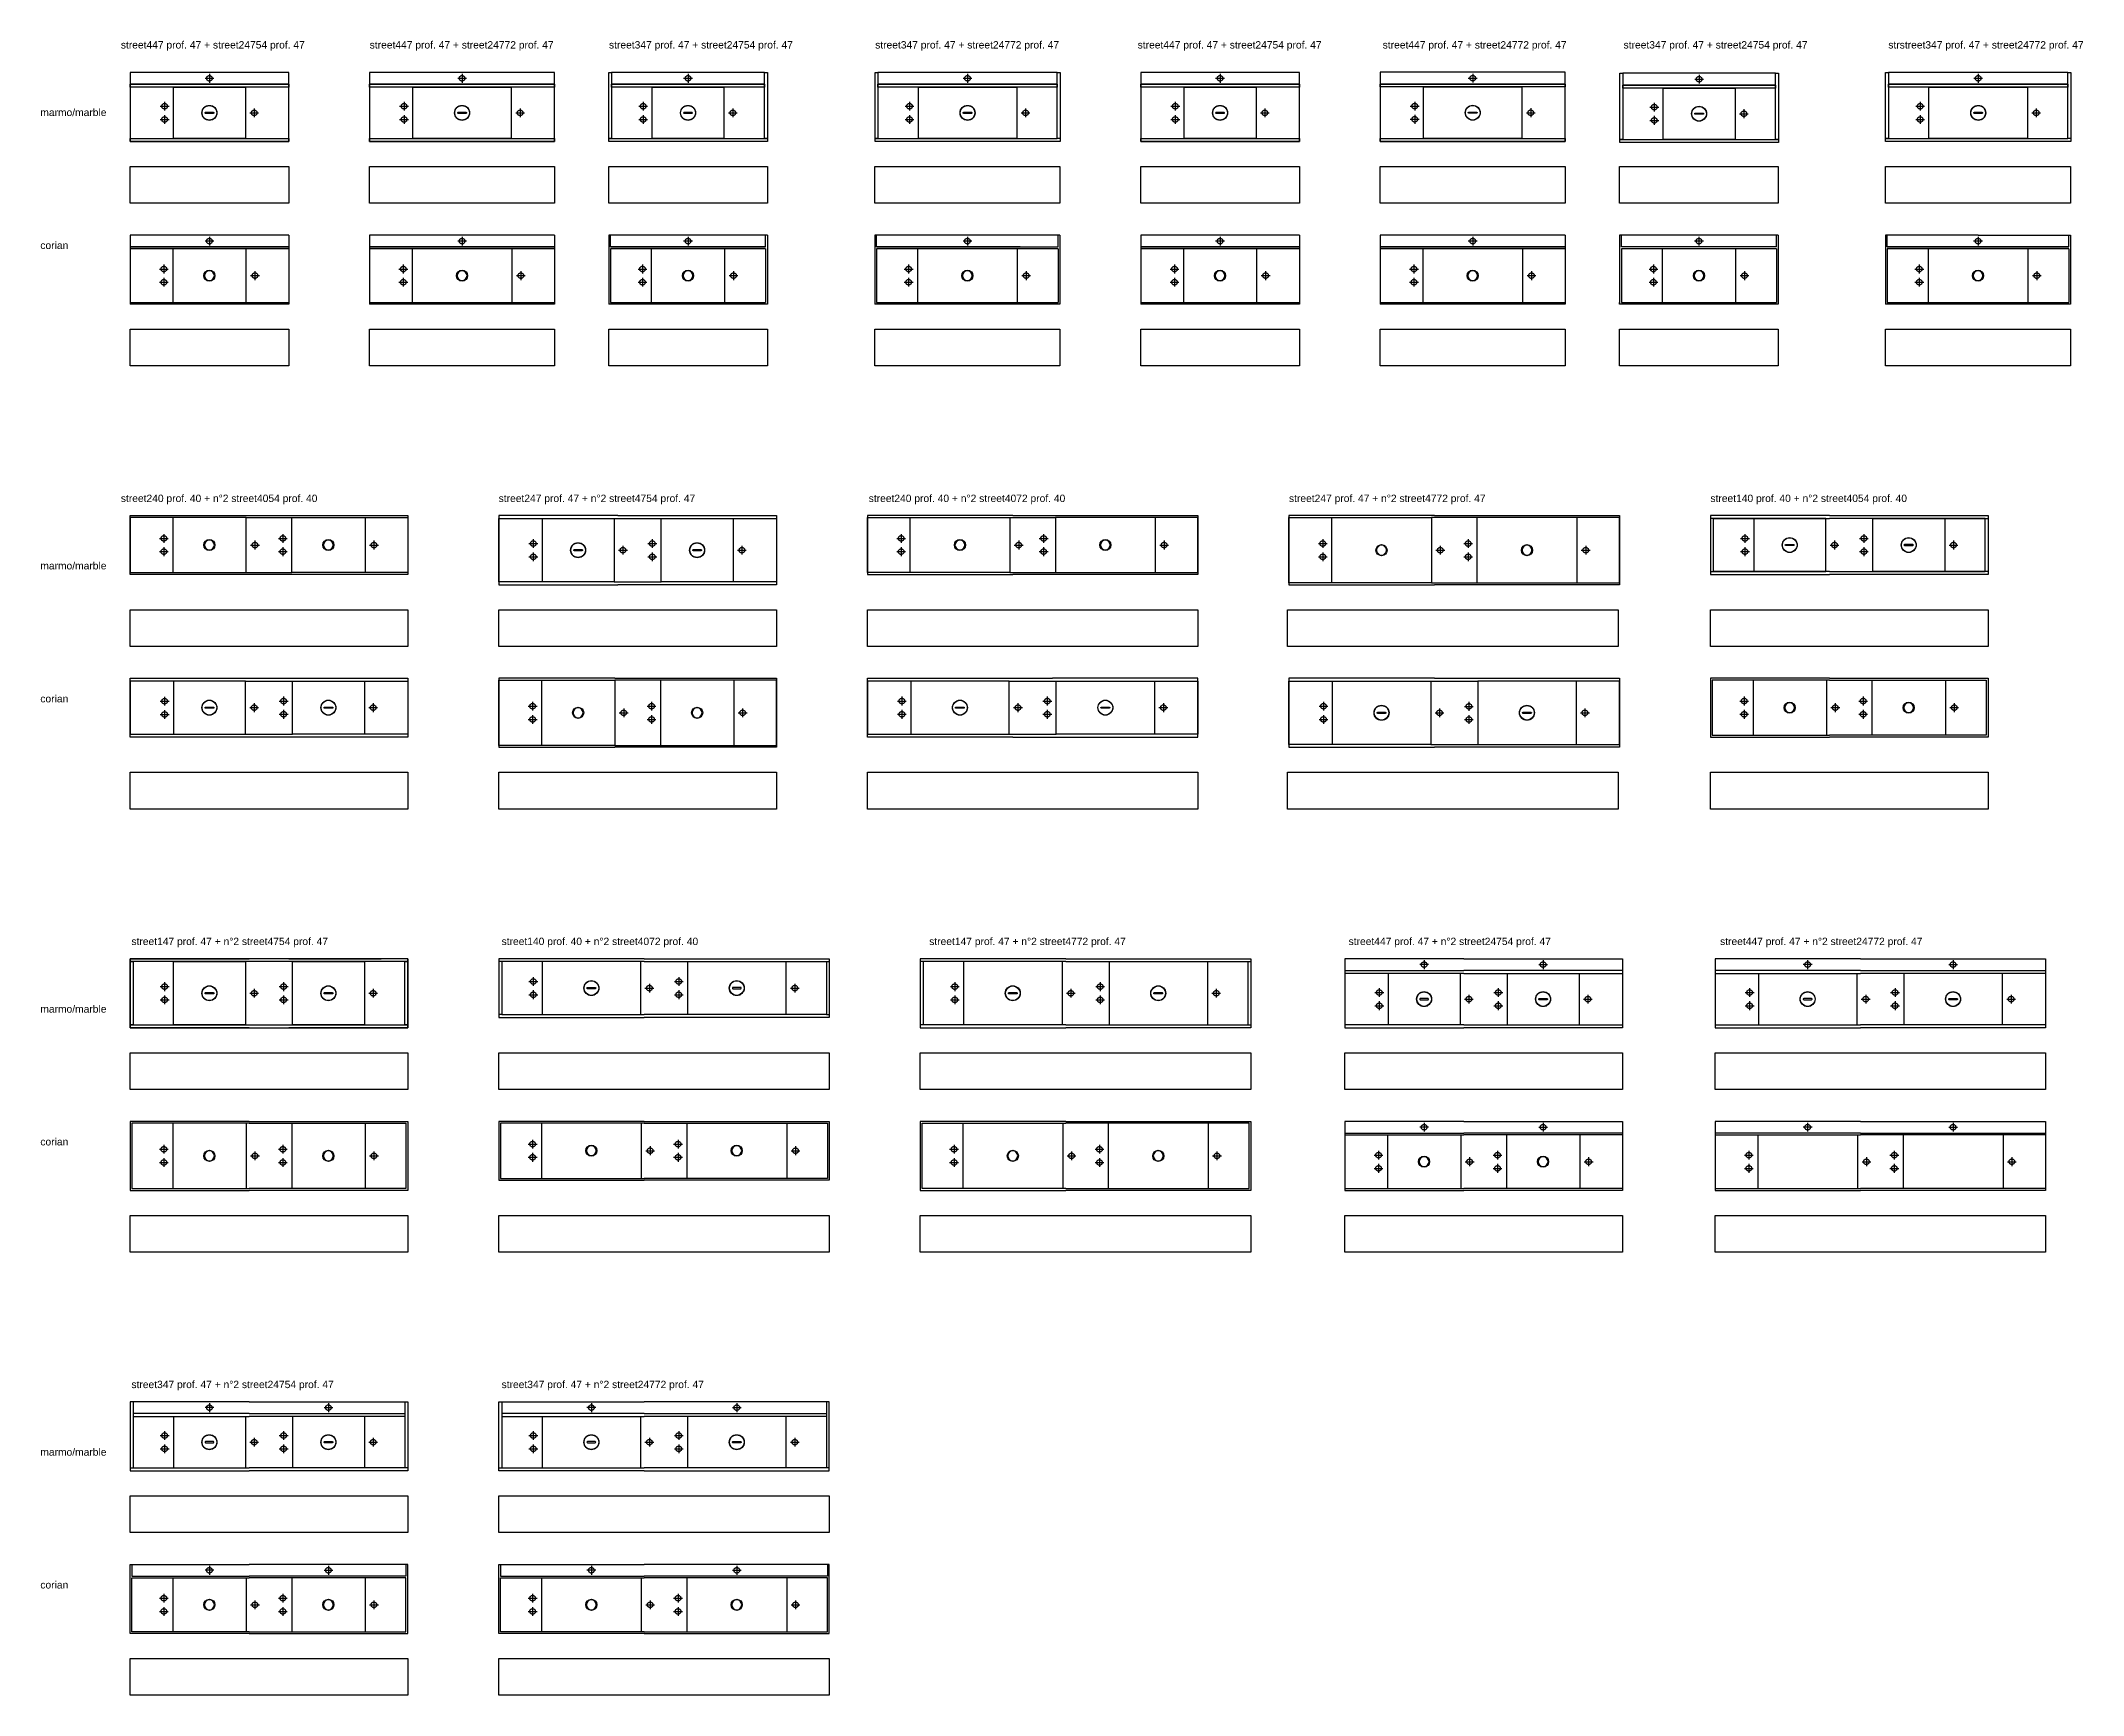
# Model space of a CAD drawing. Header units: millimetres. Extents: x 396 to 4372, y 216 to 1946.
# Drawn here: x 396 to 1786, y 216 to 1342 of the extents above; entities that cross this region are included whole.
import ezdxf

# ---------------------------------------------------------------- set-up
doc = ezdxf.new("R2010")
doc.units = ezdxf.units.MM
doc.linetypes.add('ACAD_ISO02W100', pattern=[15, 12, -3])
doc.styles.get("Standard").update_dxf_attribs({"font": 'arial.ttf'})

msp = doc.modelspace()

# ---------------------------------------------------------------- texts
at = {"char_height": 5, "attachment_point": 1}
for s, width, insert in [('street447 prof. 47 + street24754 prof. 47', 127.368, (450.1, 1342.2, 0)), ('street447 prof. 47 + street24772 prof. 47', 127.368, (619.5, 1342.2, 0)), ('street347 prof. 47 + street24754 prof. 47 ', 127.368, (782.4, 1342.2, 0)), ('street347 prof. 47 + street24772 prof. 47 ', 127.368, (963.6, 1342.2, 0)), ('street447 prof. 47 + street24754 prof. 47 ', 127.368, (1142.3, 1342.2, 0)), ('street447 prof. 47 + street24772 prof. 47', 127.368, (1309.1, 1342.2, 0)), ('street347 prof. 47 + street24754 prof. 47', 127.368, (1473.1, 1342.2, 0)), ('strstreet347 prof. 47 + street24772 prof. 47', 138.693, (1653.3, 1342.2, 0)), ('marmo/marble', 116.784, (395.3, 1296.2, 0)), ('corian', 116.784, (395.3, 1205.7, 0)), ('street240 prof. 40 + n°2 street4054 prof. 40 ', 143.032, (450.1, 1033.5, 0)), ('street247 prof. 47 + n°2 street4754 prof. 47', 143.032, (707.3, 1033.5, 0)), ('street240 prof. 40 + n°2 street4072 prof. 40', 143.032, (959.2, 1033.5, 0)), ('street247 prof. 47 + n°2 street4772 prof. 47', 143.032, (1245.3, 1033.5, 0)), ('street140 prof. 40 + n°2 street4054 prof. 40', 143.032, (1532.2, 1033.5, 0)), ('marmo/marble', 116.784, (395.3, 987.6, 0)), ('corian', 116.784, (395.3, 897.1, 0)), ('street147 prof. 47 + n°2 street4754 prof. 47 ', 143.032, (457.3, 731.9)), ('street140 prof. 40 + n°2 street4072 prof. 40', 143.032, (709.3, 731.9)), ('street147 prof. 47 + n°2 street4772 prof. 47', 143.032, (1000.4, 731.9)), ('street447 prof. 47 + n°2 street24754 prof. 47', 143.032, (1285.9, 731.9)), ('street447 prof. 47 + n°2 street24772 prof. 47 ', 143.032, (1538.8, 731.9)), ('marmo/marble', 116.784, (395.3, 685.9, 0)), ('corian', 116.784, (395.3, 595.5, 0)), ('street347 prof. 47 + n°2 street24754 prof. 47', 143.032, (457.3, 430.3, 0)), ('street347 prof. 47 + n°2 street24772 prof. 47', 143.032, (709.3, 430.3, 0)), ('marmo/marble', 116.784, (395.3, 384.3, 0)), ('corian', 116.784, (395.3, 293.9, 0))]:
    msp.add_mtext_dynamic_manual_height_columns(s, width=width, gutter_width=12.5, heights=[0], dxfattribs=dict(at, insert=insert))

# ---------------------------------------------------------------- blocks, each defined once
blk = doc.blocks.new('*U63')
blk.add_lwpolyline([(0, 25), (189, 25), (189, 0), (0, 0)], close=True)
blk = doc.blocks.new('*U72')
blk.add_lwpolyline([(0, 25), (225, 25), (225, 0), (0, 0)], close=True)
blk = doc.blocks.new('*U95')
for p, q in [((2, 47), (2, 2)), ((187, 47), (187, 2)), ((81, 39), (2, 39)), ((2, 37), (81, 37)), ((29.5, 37), (29.5, 2)), ((78.5, 37), (78.5, 2)), ((81, 39), (187, 39)), ((187, 37), (81, 37)), ((110.5, 37), (110.5, 2)), ((159.5, 37), (159.5, 2)), ((0, 2), (81, 2)), ((189, 2), (81, 2))]:
    blk.add_line(p, q)
for points in [[(81, 47), (0, 47), (0, 0), (81, 0)], [(81, 47), (189, 47), (189, 0), (81, 0)]]:
    blk.add_lwpolyline(points)
for points in [[(56.8, 19.8), (56.7, 19.9), (56.6, 19.9), (51.4, 19.9), (51.3, 19.9), (51.2, 19.8), (51.1, 19.8), (51.1, 19.7), (51, 19.6), (51, 19.5), (51, 19.4), (51.1, 19.3), (51.1, 19.2), (51.2, 19.2), (51.3, 19.1), (51.4, 19.1), (56.6, 19.1), (56.7, 19.1), (56.8, 19.2), (56.9, 19.2), (56.9, 19.3), (57, 19.4), (57, 19.5), (57, 19.6), (56.9, 19.7), (56.9, 19.8)], [(132.2, 19.8), (132.3, 19.9), (132.4, 19.9), (137.6, 19.9), (137.7, 19.9), (137.8, 19.8), (137.9, 19.8), (138, 19.7), (138, 19.6), (138, 19.5), (138, 19.4), (138, 19.3), (137.9, 19.2), (137.8, 19.2), (137.7, 19.1), (137.6, 19.1), (132.4, 19.1), (132.3, 19.1), (132.2, 19.2), (132.1, 19.2), (132.1, 19.3), (132, 19.4), (132, 19.5), (132, 19.6), (132.1, 19.7), (132.1, 19.8)]]:
    blk.add_lwpolyline(points, close=True)
for centre, radius in [((54, 19.5), 5.1), ((54, 19.5), 5), ((135, 19.5), 5.1), ((135, 19.5), 5)]:
    blk.add_circle(centre, radius)
at = {"layer": 'Defpoints', "linetype": 'ACAD_ISO02W100'}
for p, q in [((57, 43), (51, 43)), ((54, 46), (54, 40)), ((132, 43), (138, 43)), ((132, 43), (138, 43)), ((135, 46), (135, 40)), ((135, 46), (135, 40)), ((20.5, 24), (26.5, 24)), ((20.5, 15), (26.5, 15)), ((23.5, 27), (23.5, 21)), ((23.5, 18), (23.5, 12)), ((81.5, 19.5), (87.5, 19.5)), ((84.5, 22.5), (84.5, 16.5)), ((101.5, 24), (107.5, 24)), ((101.5, 15), (107.5, 15)), ((104.5, 27), (104.5, 21)), ((104.5, 18), (104.5, 12)), ((162.5, 19.5), (168.5, 19.5)), ((165.5, 22.5), (165.5, 16.5))]:
    blk.add_line(p, q, dxfattribs=at)
for centre in [(54, 43), (135, 43), (135, 43), (23.5, 24), (23.5, 15), (84.5, 19.5), (104.5, 24), (104.5, 15), (165.5, 19.5)]:
    blk.add_circle(centre, 1.9, dxfattribs=at)
blk = doc.blocks.new('*U96')
for p, q in [((1.2, 47), (81, 47)), ((187.8, 47), (81, 47)), ((29, 37.8), (29, 1.2)), ((79, 37.8), (79, 1.2)), ((110, 37.8), (110, 1.2)), ((160, 37.8), (160, 1.2))]:
    blk.add_line(p, q)
for points in [[(81, 0), (0, 0), (0, 47), (1.2, 47), (1.2, 39), (81, 39)], [(81, 0), (189, 0), (189, 47), (187.8, 47), (187.8, 39), (81, 39)], [(81, 1.2), (1.2, 1.2), (1.2, 37.8), (81, 37.8)], [(81, 1.2), (187.8, 1.2), (187.8, 37.8), (81, 37.8)]]:
    blk.add_lwpolyline(points)
for centre in [(54, 19.5), (135, 19.5), (135, 19.5)]:
    blk.add_circle(centre, 3.78)
at = {"extrusion": (0, 0, -1)}
for centre in [(-54, 19.5, 0), (-135, 19.5, 0), (-135, 19.5, 0)]:
    blk.add_circle(centre, 3.35, dxfattribs=at)
at = {"layer": 'Defpoints', "linetype": 'ACAD_ISO02W100'}
for p, q in [((57, 43), (51, 43)), ((54, 46), (54, 40)), ((132, 43), (138, 43)), ((135, 46), (135, 40)), ((20, 24), (26, 24)), ((20, 15), (26, 15)), ((23, 27), (23, 21)), ((23, 18), (23, 12)), ((82, 19.5), (88, 19.5)), ((85, 22.5), (85, 16.5)), ((101, 24), (107, 24)), ((101, 15), (107, 15)), ((104, 27), (104, 21)), ((104, 18), (104, 12)), ((163, 19.5, 0), (169, 19.5, 0)), ((166, 22.5, 0), (166, 16.5, 0))]:
    blk.add_line(p, q, dxfattribs=at)
for centre in [(54, 43), (135, 43), (23, 24), (23, 15), (85, 19.5), (104, 24), (104, 15), (166, 19.5, 0)]:
    blk.add_circle(centre, 1.9, dxfattribs=at)
blk = doc.blocks.new('*U97')
for p, q in [((2, 47), (99, 47)), ((223, 47), (99, 47)), ((29.5, 37), (29.5, 2)), ((96.5, 37), (96.5, 2)), ((128.5, 37), (128.5, 2)), ((195.5, 37), (195.5, 2))]:
    blk.add_line(p, q)
for points in [[(0, 2), (0, 47), (2, 47), (2, 2)], [(225, 2), (225, 47), (223, 47), (223, 2)], [(99, 39), (2, 39), (2, 37), (99, 37)], [(99, 39), (223, 39), (223, 37), (99, 37)], [(99, 0), (0, 0), (0, 2), (99, 2)], [(99, 0), (225, 0), (225, 2), (99, 2)]]:
    blk.add_lwpolyline(points)
for points in [[(65.8, 19.8), (65.7, 19.9), (65.6, 19.9), (60.4, 19.9), (60.3, 19.9), (60.2, 19.8), (60.1, 19.8), (60.1, 19.7), (60, 19.6), (60, 19.5), (60, 19.4), (60.1, 19.3), (60.1, 19.2), (60.2, 19.2), (60.3, 19.1), (60.4, 19.1), (65.6, 19.1), (65.7, 19.1), (65.8, 19.2), (65.9, 19.2), (65.9, 19.3), (66, 19.4), (66, 19.5), (66, 19.6), (65.9, 19.7), (65.9, 19.8)], [(159.2, 19.8), (159.3, 19.9), (159.4, 19.9), (164.6, 19.9), (164.7, 19.9), (164.8, 19.8), (164.9, 19.8), (165, 19.7), (165, 19.6), (165, 19.5), (165, 19.4), (165, 19.3), (164.9, 19.2), (164.8, 19.2), (164.7, 19.1), (164.6, 19.1), (159.4, 19.1), (159.3, 19.1), (159.2, 19.2), (159.1, 19.2), (159.1, 19.3), (159, 19.4), (159, 19.5), (159, 19.6), (159.1, 19.7), (159.1, 19.8)]]:
    blk.add_lwpolyline(points, close=True)
for centre, radius in [((63, 19.5), 5.1), ((63, 19.5), 5), ((162, 19.5), 5.1), ((162, 19.5), 5)]:
    blk.add_circle(centre, radius)
at = {"layer": 'Defpoints', "linetype": 'ACAD_ISO02W100'}
for p, q in [((66, 43), (60, 43)), ((63, 46), (63, 40)), ((159, 43), (165, 43)), ((162, 46), (162, 40)), ((20.5, 24), (26.5, 24)), ((20.5, 15), (26.5, 15)), ((23.5, 27), (23.5, 21)), ((23.5, 18), (23.5, 12)), ((99.5, 19.5), (105.5, 19.5)), ((102.5, 22.5), (102.5, 16.5)), ((119.5, 24), (125.5, 24)), ((119.5, 15), (125.5, 15)), ((122.5, 27), (122.5, 21)), ((122.5, 18), (122.5, 12)), ((198.5, 19.5), (204.5, 19.5)), ((201.5, 22.5), (201.5, 16.5))]:
    blk.add_line(p, q, dxfattribs=at)
for centre in [(63, 43), (162, 43), (23.5, 24), (23.5, 15), (102.5, 19.5), (122.5, 24), (122.5, 15), (201.5, 19.5)]:
    blk.add_circle(centre, 1.9, dxfattribs=at)
blk = doc.blocks.new('*U98')
for p, q in [((1.2, 47), (99, 47)), ((223.8, 47), (99, 47)), ((29, 37.8), (29, 1.2)), ((97, 37.8), (97, 1.2)), ((128, 37.8), (128, 1.2)), ((196, 37.8), (196, 1.2))]:
    blk.add_line(p, q)
for points in [[(99, 0), (0, 0), (0, 47), (1.2, 47), (1.2, 39), (99, 39)], [(99, 0), (225, 0), (225, 47), (223.8, 47), (223.8, 39), (99, 39)], [(99, 1.2), (1.2, 1.2), (1.2, 37.8), (99, 37.8)], [(99, 1.2), (223.8, 1.2), (223.8, 37.8), (99, 37.8)]]:
    blk.add_lwpolyline(points)
for centre in [(63, 19.5), (162, 19.5)]:
    blk.add_circle(centre, 3.78)
at = {"extrusion": (0, 0, -1)}
for centre in [(-63, 19.5, 0), (-162, 19.5, 0)]:
    blk.add_circle(centre, 3.35, dxfattribs=at)
at = {"layer": 'Defpoints', "linetype": 'ACAD_ISO02W100'}
for p, q in [((66, 43), (60, 43)), ((63, 46), (63, 40)), ((159, 43), (165, 43)), ((162, 46), (162, 40)), ((20, 24), (26, 24)), ((20, 15), (26, 15)), ((23, 27), (23, 21)), ((23, 18), (23, 12)), ((100, 19.5, 0), (106, 19.5, 0)), ((103, 22.5, 0), (103, 16.5, 0)), ((119, 24, 0), (125, 24, 0)), ((119, 15, 0), (125, 15, 0)), ((122, 27, 0), (122, 21, 0)), ((122, 18, 0), (122, 12, 0)), ((199, 19.5), (205, 19.5)), ((202, 22.5), (202, 16.5))]:
    blk.add_line(p, q, dxfattribs=at)
for centre in [(63, 43), (162, 43), (23, 24), (23, 15), (103, 19.5, 0), (122, 24, 0), (122, 15, 0), (202, 19.5)]:
    blk.add_circle(centre, 1.9, dxfattribs=at)
blk = doc.blocks.new('*U81')
for points in [[(0, 47), (0, 2), (81, 2)], [(81, 45), (0, 45), (0, 47), (81, 47)], [(81, 47), (0, 47), (0, 0), (81, 0)], [(0, 45), (2, 45), (2, 2), (0, 2), (0, 45)], [(81, 45), (18, 45)], [(189, 47), (189, 45), (81, 45)], [(81, 0), (189, 0), (189, 47), (81, 47)], [(108, 47), (171, 47)], [(108, 2), (189, 2), (189, 45), (108, 45)], [(187, 45), (189, 45), (189, 2), (187, 2), (187, 45)], [(81, 0), (0, 0), (0, 2), (81, 2)], [(81, 2), (189, 2)], [(189, 2), (189, 0), (108, 0)]]:
    blk.add_lwpolyline(points)
for points in [[(29.5, 45), (78.5, 45), (78.5, 2), (29.5, 2)], [(110.5, 45), (159.5, 45), (159.5, 2), (110.5, 2)], [(51.2, 23.8), (51.3, 23.9), (51.4, 23.9), (56.6, 23.9), (56.7, 23.9), (56.8, 23.8), (56.9, 23.8), (56.9, 23.7), (57, 23.6), (57, 23.5), (57, 23.4), (56.9, 23.3), (56.9, 23.2), (56.8, 23.2), (56.7, 23.1), (56.6, 23.1), (51.4, 23.1), (51.3, 23.1), (51.2, 23.2), (51.1, 23.2), (51.1, 23.3), (51, 23.4), (51, 23.5), (51, 23.6), (51.1, 23.7), (51.1, 23.8)], [(132.2, 23.8), (132.3, 23.9), (132.4, 23.9), (137.6, 23.9), (137.7, 23.9), (137.8, 23.8), (137.9, 23.8), (137.9, 23.7), (138, 23.6), (138, 23.5), (138, 23.4), (137.9, 23.3), (137.9, 23.2), (137.8, 23.2), (137.7, 23.1), (137.6, 23.1), (132.4, 23.1), (132.3, 23.1), (132.2, 23.2), (132.1, 23.2), (132.1, 23.3), (132, 23.4), (132, 23.5), (132, 23.6), (132.1, 23.7), (132.1, 23.8)]]:
    blk.add_lwpolyline(points, close=True)
for centre, radius in [((54, 23.5), 5.1), ((54, 23.5), 5), ((135, 23.5), 5.1), ((135, 23.5), 5)]:
    blk.add_circle(centre, radius)
at = {"layer": 'Defpoints', "linetype": 'ACAD_ISO02W100'}
for p, q in [((20.5, 28), (26.5, 28)), ((23.5, 31), (23.5, 25)), ((101.5, 28), (107.5, 28)), ((104.5, 31), (104.5, 25)), ((20.5, 19), (26.5, 19)), ((23.5, 22), (23.5, 16)), ((81.5, 23.5), (87.5, 23.5)), ((84.5, 26.5), (84.5, 20.5)), ((101.5, 19), (107.5, 19)), ((104.5, 22), (104.5, 16)), ((162.5, 23.5), (168.5, 23.5)), ((165.5, 26.5), (165.5, 20.5))]:
    blk.add_line(p, q, dxfattribs=at)
for centre in [(23.5, 28), (104.5, 28), (23.5, 19), (84.5, 23.5), (104.5, 19), (165.5, 23.5)]:
    blk.add_circle(centre, 1.9, dxfattribs=at)
blk = doc.blocks.new('*U83')
for p, q in [((29, 45.8), (29, 1.2)), ((79, 45.8), (79, 1.2)), ((110, 45.8), (110, 1.2)), ((160, 45.8), (160, 1.2))]:
    blk.add_line(p, q)
for points in [[(81, 47), (0, 47), (0, 0), (81, 0)], [(81, 45.8), (1.2, 45.8), (1.2, 1.2), (81, 1.2)], [(81, 47), (189, 47), (189, 0), (81, 0)], [(81, 45.8), (187.8, 45.8), (187.8, 1.2), (81, 1.2)]]:
    blk.add_lwpolyline(points)
for centre in [(54, 23.5, 0), (135, 23.5, 0)]:
    blk.add_circle(centre, 3.78)
at = {"extrusion": (0, 0, -1)}
for centre in [(-54, 23.5, 0), (-135, 23.5, 0)]:
    blk.add_circle(centre, 3.35, dxfattribs=at)
at = {"layer": 'Defpoints', "linetype": 'ACAD_ISO02W100'}
for p, q in [((20, 28, 0), (26, 28, 0)), ((23, 31, 0), (23, 25, 0)), ((101, 28, 0), (107, 28, 0)), ((104, 31, 0), (104, 25, 0)), ((20, 19, 0), (26, 19, 0)), ((23, 22, 0), (23, 16, 0)), ((82, 23.5, 0), (88, 23.5, 0)), ((85, 26.5, 0), (85, 20.5, 0)), ((101, 19, 0), (107, 19, 0)), ((104, 22, 0), (104, 16, 0)), ((163, 23.5), (169, 23.5)), ((166, 26.5), (166, 20.5))]:
    blk.add_line(p, q, dxfattribs=at)
for centre in [(23, 28, 0), (104, 28, 0), (23, 19, 0), (85, 23.5, 0), (104, 19, 0), (166, 23.5)]:
    blk.add_circle(centre, 1.9, dxfattribs=at)
blk = doc.blocks.new('*U84')
for p, q in [((2, 38), (0, 38)), ((29.5, 38), (29.5, 2)), ((96.5, 38), (96.5, 2)), ((128.5, 38), (128.5, 2)), ((195.5, 38), (195.5, 2)), ((223, 38), (225, 38)), ((2, 2), (0, 2)), ((223, 2), (225, 2))]:
    blk.add_line(p, q)
for points in [[(99, 40), (0, 40), (0, 0), (99, 0)], [(99, 38), (2, 38), (2, 2), (99, 2)], [(99, 40), (225, 40), (225, 0), (99, 0)], [(99, 38), (223, 38), (223, 2), (99, 2)]]:
    blk.add_lwpolyline(points)
for points in [[(60.2, 20.3), (60.3, 20.4), (60.4, 20.4), (65.6, 20.4), (65.7, 20.4), (65.8, 20.3), (65.9, 20.3), (65.9, 20.2), (66, 20.1), (66, 20), (66, 19.9), (65.9, 19.8), (65.9, 19.7), (65.8, 19.7), (65.7, 19.6), (65.6, 19.6), (60.4, 19.6), (60.3, 19.6), (60.2, 19.7), (60.1, 19.7), (60.1, 19.8), (60, 19.9), (60, 20), (60, 20.1), (60.1, 20.2), (60.1, 20.3)], [(164.8, 20.3), (164.7, 20.4), (164.6, 20.4), (159.4, 20.4), (159.3, 20.4), (159.2, 20.3), (159.1, 20.3), (159.1, 20.2), (159, 20.1), (159, 20), (159, 19.9), (159.1, 19.8), (159.1, 19.7), (159.2, 19.7), (159.3, 19.6), (159.4, 19.6), (164.6, 19.6), (164.7, 19.6), (164.8, 19.7), (164.9, 19.7), (164.9, 19.8), (165, 19.9), (165, 20), (165, 20.1), (164.9, 20.2), (164.9, 20.3)]]:
    blk.add_lwpolyline(points, close=True)
for centre, radius in [((63, 20), 5.1), ((63, 20), 5), ((162, 20), 5.1), ((162, 20), 5)]:
    blk.add_circle(centre, radius)
at = {"layer": 'Defpoints', "linetype": 'ACAD_ISO02W100'}
for p, q in [((20.5, 24.5), (26.5, 24.5)), ((20.5, 15.5), (26.5, 15.5)), ((23.5, 27.5), (23.5, 21.5)), ((23.5, 18.5), (23.5, 12.5)), ((99.5, 20), (105.5, 20)), ((102.5, 23), (102.5, 17)), ((119.5, 24.5), (125.5, 24.5)), ((119.5, 15.5), (125.5, 15.5)), ((122.5, 27.5), (122.5, 21.5)), ((122.5, 18.5), (122.5, 12.5)), ((198.5, 20), (204.5, 20)), ((201.5, 23), (201.5, 17))]:
    blk.add_line(p, q, dxfattribs=at)
for centre in [(23.5, 24.5), (23.5, 15.5), (102.5, 20), (122.5, 24.5), (122.5, 15.5), (201.5, 20)]:
    blk.add_circle(centre, 1.9, dxfattribs=at)
blk = doc.blocks.new('*U86')
for p, q in [((29, 38.8), (29, 1.2)), ((97, 38.8), (97, 1.2, 0)), ((128, 38.8), (128, 1.2)), ((196, 38.8), (196, 1.2))]:
    blk.add_line(p, q)
for points in [[(99, 40), (0, 40), (0, 0), (99, 0)], [(99, 38.8), (1.2, 38.8), (1.2, 1.2), (99, 1.2)], [(99, 40), (225, 40), (225, 0), (99, 0)], [(99, 38.8), (223.8, 38.8), (223.8, 1.2), (99, 1.2)]]:
    blk.add_lwpolyline(points)
for centre in [(63, 20), (162, 20)]:
    blk.add_circle(centre, 3.78)
at = {"extrusion": (0, 0, -1)}
for centre in [(-63, 20, 0), (-162, 20, 0)]:
    blk.add_circle(centre, 3.35, dxfattribs=at)
at = {"layer": 'Defpoints', "linetype": 'ACAD_ISO02W100'}
for p, q in [((20, 24.5), (26, 24.5)), ((20, 15.5), (26, 15.5)), ((23, 27.5), (23, 21.5)), ((23, 18.5), (23, 12.5)), ((100, 20, 0), (106, 20, 0)), ((103, 23, 0), (103, 17, 0)), ((119, 24.5, 0), (125, 24.5, 0)), ((119, 15.5, 0), (125, 15.5, 0)), ((122, 27.5, 0), (122, 21.5, 0)), ((122, 18.5, 0), (122, 12.5, 0)), ((199, 20), (205, 20)), ((202, 23), (202, 17))]:
    blk.add_line(p, q, dxfattribs=at)
for centre in [(23, 24.5), (23, 15.5), (103, 20, 0), (122, 24.5, 0), (122, 15.5, 0), (202, 20)]:
    blk.add_circle(centre, 1.9, dxfattribs=at)
blk = doc.blocks.new('*U87')
for p, q in [((99, 45), (0, 45)), ((2, 45), (2, 2)), ((29.5, 45), (29.5, 2)), ((96.5, 45), (96.5, 2)), ((99, 45), (225, 45)), ((128.5, 45), (128.5, 2)), ((195.5, 45), (195.5, 2)), ((223, 45), (223, 2)), ((99, 2), (0, 2)), ((99, 2), (225, 2))]:
    blk.add_line(p, q)
for points in [[(99, 47), (0, 47), (0, 0), (99, 0)], [(99, 47), (225, 47), (225, 0), (99, 0)]]:
    blk.add_lwpolyline(points)
for points in [[(60.2, 23.8), (60.3, 23.9), (60.4, 23.9), (65.6, 23.9), (65.7, 23.9), (65.8, 23.8), (65.9, 23.8), (65.9, 23.7), (66, 23.6), (66, 23.5), (66, 23.4), (65.9, 23.3), (65.9, 23.2), (65.8, 23.2), (65.7, 23.1), (65.6, 23.1), (60.4, 23.1), (60.3, 23.1), (60.2, 23.2), (60.1, 23.2), (60.1, 23.3), (60, 23.4), (60, 23.5), (60, 23.6), (60.1, 23.7), (60.1, 23.8)], [(159.2, 23.8), (159.3, 23.9), (159.4, 23.9), (164.6, 23.9), (164.7, 23.9), (164.8, 23.8), (164.9, 23.8), (164.9, 23.7), (165, 23.6), (165, 23.5), (165, 23.4), (164.9, 23.3), (164.9, 23.2), (164.8, 23.2), (164.7, 23.1), (164.6, 23.1), (159.4, 23.1), (159.3, 23.1), (159.2, 23.2), (159.1, 23.2), (159.1, 23.3), (159, 23.4), (159, 23.5), (159, 23.6), (159.1, 23.7), (159.1, 23.8)]]:
    blk.add_lwpolyline(points, close=True)
for centre, radius in [((63, 23.5), 5.1), ((63, 23.5), 5), ((162, 23.5), 5.1), ((162, 23.5), 5)]:
    blk.add_circle(centre, radius)
at = {"layer": 'Defpoints', "linetype": 'ACAD_ISO02W100'}
for p, q in [((20.5, 28), (26.5, 28)), ((23.5, 31), (23.5, 25)), ((119.5, 28), (125.5, 28)), ((122.5, 31), (122.5, 25)), ((20.5, 19), (26.5, 19)), ((23.5, 22), (23.5, 16)), ((99.5, 23.5), (105.5, 23.5)), ((102.5, 26.5), (102.5, 20.5)), ((119.5, 19), (125.5, 19)), ((122.5, 22), (122.5, 16)), ((198.5, 23.5), (204.5, 23.5)), ((201.5, 26.5), (201.5, 20.5))]:
    blk.add_line(p, q, dxfattribs=at)
for centre in [(23.5, 28), (122.5, 28), (23.5, 19), (102.5, 23.5), (122.5, 19), (201.5, 23.5)]:
    blk.add_circle(centre, 1.9, dxfattribs=at)
blk = doc.blocks.new('*U88')
for p, q in [((29, 45.8), (29, 1.2)), ((97, 45.8), (97, 1.2)), ((128, 45.8), (128, 1.2)), ((196, 45.8), (196, 1.2))]:
    blk.add_line(p, q)
for points in [[(99, 47), (0, 47), (0, 0), (99, 0)], [(99, 1.2), (1.2, 1.2), (1.2, 45.8), (99, 45.8)], [(99, 47), (225, 47), (225, 0), (99, 0)], [(99, 1.2), (223.8, 1.2), (223.8, 45.8), (99, 45.8)]]:
    blk.add_lwpolyline(points)
for centre in [(63, 23.5), (162, 23.5)]:
    blk.add_circle(centre, 3.78)
at = {"extrusion": (0, 0, -1)}
for centre in [(-63, 23.5, 0), (-162, 23.5, 0)]:
    blk.add_circle(centre, 3.35, dxfattribs=at)
at = {"layer": 'Defpoints', "linetype": 'ACAD_ISO02W100'}
for p, q in [((20, 28), (26, 28)), ((23, 31), (23, 25)), ((119, 28, 0), (125, 28, 0)), ((122, 31, 0), (122, 25, 0)), ((20, 19), (26, 19)), ((23, 22), (23, 16)), ((100, 23.5, 0), (106, 23.5, 0)), ((103, 26.5, 0), (103, 20.5, 0)), ((119, 19, 0), (125, 19, 0)), ((122, 22, 0), (122, 16, 0)), ((199, 23.5), (205, 23.5)), ((202, 26.5), (202, 20.5))]:
    blk.add_line(p, q, dxfattribs=at)
for centre in [(23, 28), (122, 28, 0), (23, 19), (103, 23.5, 0), (122, 19, 0), (202, 23.5)]:
    blk.add_circle(centre, 1.9, dxfattribs=at)
blk = doc.blocks.new('*U89')
for p, q in [((0, 39), (81, 39)), ((81, 37), (0, 37)), ((29.5, 37), (29.5, 2)), ((78.5, 37), (78.5, 2)), ((189, 39), (81, 39)), ((81, 37), (189, 37)), ((110.5, 37), (110.5, 2)), ((159.5, 37), (159.5, 2)), ((81, 2), (0, 2)), ((81, 2), (189, 2))]:
    blk.add_line(p, q)
for points in [[(81, 47), (0, 47), (0, 0), (81, 0)], [(81, 47), (189, 47), (189, 0), (81, 0)]]:
    blk.add_lwpolyline(points)
for points in [[(56.8, 19.8), (56.7, 19.9), (56.6, 19.9), (51.4, 19.9), (51.3, 19.9), (51.2, 19.8), (51.1, 19.8), (51.1, 19.7), (51, 19.6), (51, 19.5), (51, 19.4), (51.1, 19.3), (51.1, 19.2), (51.2, 19.2), (51.3, 19.1), (51.4, 19.1), (56.6, 19.1), (56.7, 19.1), (56.8, 19.2), (56.9, 19.2), (56.9, 19.3), (57, 19.4), (57, 19.5), (57, 19.6), (56.9, 19.7), (56.9, 19.8)], [(132.2, 19.8), (132.3, 19.9), (132.4, 19.9), (137.6, 19.9), (137.7, 19.9), (137.8, 19.8), (137.9, 19.8), (137.9, 19.7), (138, 19.6), (138, 19.5), (138, 19.4), (137.9, 19.3), (137.9, 19.2), (137.8, 19.2), (137.7, 19.1), (137.6, 19.1), (132.4, 19.1), (132.3, 19.1), (132.2, 19.2), (132.1, 19.2), (132.1, 19.3), (132, 19.4), (132, 19.5), (132, 19.6), (132.1, 19.7), (132.1, 19.8)]]:
    blk.add_lwpolyline(points, close=True)
for centre, radius in [((54, 19.5), 5.1), ((54, 19.5), 5), ((135, 19.5), 5.1), ((135, 19.5), 5)]:
    blk.add_circle(centre, radius)
at = {"layer": 'Defpoints', "linetype": 'ACAD_ISO02W100'}
for p, q in [((57, 43), (51, 43)), ((54, 46), (54, 40)), ((132, 43), (138, 43)), ((135, 46), (135, 40)), ((20.5, 24), (26.5, 24)), ((20.5, 15), (26.5, 15)), ((23.5, 27), (23.5, 21)), ((23.5, 18), (23.5, 12)), ((81.5, 19.5), (87.5, 19.5)), ((84.5, 22.5), (84.5, 16.5)), ((101.5, 24), (107.5, 24)), ((101.5, 15), (107.5, 15)), ((104.5, 27), (104.5, 21)), ((104.5, 18), (104.5, 12)), ((162.5, 19.5), (168.5, 19.5)), ((165.5, 22.5), (165.5, 16.5))]:
    blk.add_line(p, q, dxfattribs=at)
for centre in [(54, 43), (135, 43), (23.5, 24), (23.5, 15), (84.5, 19.5), (104.5, 24), (104.5, 15), (165.5, 19.5)]:
    blk.add_circle(centre, 1.9, dxfattribs=at)
blk = doc.blocks.new('*U90')
for p, q in [((0, 39), (81, 39)), ((0, 37.8), (81, 37.8)), ((29, 37.8), (29, 1.2)), ((79, 37.8), (79, 1.2, 0)), ((189, 39), (81, 39)), ((189, 37.8), (81, 37.8)), ((110, 37.8), (110, 1.2, 0)), ((160, 37.8), (160, 1.2)), ((0, 1.2), (81, 1.2)), ((189, 1.2), (81, 1.2))]:
    blk.add_line(p, q)
for points in [[(81, 47), (0, 47), (0, 0), (81, 0)], [(81, 47), (189, 47), (189, 0), (81, 0)]]:
    blk.add_lwpolyline(points)
for centre in [(54, 19.5), (135, 19.5)]:
    blk.add_circle(centre, 3.78)
at = {"extrusion": (0, 0, -1)}
for centre in [(-54, 19.5, 0), (-135, 19.5, 0)]:
    blk.add_circle(centre, 3.35, dxfattribs=at)
at = {"layer": 'Defpoints', "linetype": 'ACAD_ISO02W100'}
for p, q in [((57, 43), (51, 43)), ((54, 46), (54, 40)), ((132, 43), (138, 43)), ((135, 46), (135, 40)), ((20, 24), (26, 24)), ((20, 15), (26, 15)), ((23, 27), (23, 21)), ((23, 18), (23, 12)), ((82, 19.5), (88, 19.5)), ((85, 22.5), (85, 16.5)), ((101, 24), (107, 24)), ((101, 15), (107, 15)), ((104, 27), (104, 21)), ((104, 18), (104, 12)), ((163, 19.5, 0), (169, 19.5, 0)), ((166, 22.5, 0), (166, 16.5, 0))]:
    blk.add_line(p, q, dxfattribs=at)
for centre in [(54, 43), (135, 43), (23, 24), (23, 15), (85, 19.5), (104, 24), (104, 15), (166, 19.5, 0)]:
    blk.add_circle(centre, 1.9, dxfattribs=at)
blk = doc.blocks.new('*U91')
for p, q in [((99, 39), (0, 39)), ((0, 37), (99, 37)), ((29.5, 37), (29.5, 2)), ((96.5, 37), (96.5, 2)), ((99, 39), (225, 39)), ((225, 37), (99, 37)), ((128.5, 37), (128.5, 2)), ((195.5, 37), (195.5, 2)), ((0, 2), (99, 2)), ((225, 2), (99, 2))]:
    blk.add_line(p, q)
for points in [[(99, 47), (0, 47), (0, 0), (99, 0)], [(99, 47), (225, 47), (225, 0), (99, 0)]]:
    blk.add_lwpolyline(points)
for points in [[(65.8, 19.8), (65.7, 19.9), (65.6, 19.9), (60.4, 19.9), (60.3, 19.9), (60.2, 19.8), (60.1, 19.8), (60.1, 19.7), (60, 19.6), (60, 19.5), (60, 19.4), (60.1, 19.3), (60.1, 19.2), (60.2, 19.2), (60.3, 19.1), (60.4, 19.1), (65.6, 19.1), (65.7, 19.1), (65.8, 19.2), (65.9, 19.2), (65.9, 19.3), (66, 19.4), (66, 19.5), (66, 19.6), (65.9, 19.7), (65.9, 19.8)], [(159.2, 19.8), (159.3, 19.9), (159.4, 19.9), (164.6, 19.9), (164.7, 19.9), (164.8, 19.8), (164.9, 19.8), (164.9, 19.7), (165, 19.6), (165, 19.5), (165, 19.4), (164.9, 19.3), (164.9, 19.2), (164.8, 19.2), (164.7, 19.1), (164.6, 19.1), (159.4, 19.1), (159.3, 19.1), (159.2, 19.2), (159.1, 19.2), (159.1, 19.3), (159, 19.4), (159, 19.5), (159, 19.6), (159.1, 19.7), (159.1, 19.8)]]:
    blk.add_lwpolyline(points, close=True)
for centre, radius in [((63, 19.5), 5.1), ((63, 19.5), 5), ((162, 19.5), 5.1), ((162, 19.5), 5)]:
    blk.add_circle(centre, radius)
at = {"layer": 'Defpoints', "linetype": 'ACAD_ISO02W100'}
for p, q in [((66, 43), (60, 43)), ((63, 46), (63, 40)), ((159, 43), (165, 43)), ((162, 46), (162, 40)), ((20.5, 24), (26.5, 24)), ((20.5, 15), (26.5, 15)), ((23.5, 27), (23.5, 21)), ((23.5, 18), (23.5, 12)), ((99.5, 19.5), (105.5, 19.5)), ((102.5, 22.5), (102.5, 16.5)), ((119.5, 24), (125.5, 24)), ((119.5, 15), (125.5, 15)), ((122.5, 27), (122.5, 21)), ((122.5, 18), (122.5, 12)), ((198.5, 19.5), (204.5, 19.5)), ((201.5, 22.5), (201.5, 16.5))]:
    blk.add_line(p, q, dxfattribs=at)
for centre in [(63, 43), (162, 43), (23.5, 24), (23.5, 15), (102.5, 19.5), (122.5, 24), (122.5, 15), (201.5, 19.5)]:
    blk.add_circle(centre, 1.9, dxfattribs=at)
blk = doc.blocks.new('*U92')
for p, q in [((99, 39), (0, 39)), ((0, 37.8), (99, 37.8)), ((29, 37.8, 0), (29, 1.2)), ((97, 37.8, 0), (97, 1.2)), ((99, 39), (225, 39)), ((225, 37.8), (99, 37.8)), ((128, 37.8, 0), (128, 1.2)), ((196, 37.8, 0), (196, 1.2)), ((0, 1.2), (99, 1.2)), ((225, 1.2), (99, 1.2))]:
    blk.add_line(p, q)
for points in [[(99, 47), (0, 47), (0, 0), (99, 0)], [(99, 47), (225, 47), (225, 0), (99, 0)]]:
    blk.add_lwpolyline(points)
at = {"layer": 'Defpoints', "linetype": 'ACAD_ISO02W100'}
for p, q in [((66, 43), (60, 43)), ((63, 46), (63, 40)), ((159, 43), (165, 43)), ((162, 46), (162, 40)), ((20, 24), (26, 24)), ((20, 15), (26, 15)), ((23, 27), (23, 21)), ((23, 18), (23, 12)), ((100, 19.5, 0), (106, 19.5, 0)), ((103, 22.5, 0), (103, 16.5, 0)), ((119, 24, 0), (125, 24, 0)), ((119, 15, 0), (125, 15, 0)), ((122, 27, 0), (122, 21, 0)), ((122, 18, 0), (122, 12, 0)), ((199, 19.5), (205, 19.5)), ((202, 22.5), (202, 16.5))]:
    blk.add_line(p, q, dxfattribs=at)
for centre in [(63, 43), (162, 43), (23, 24), (23, 15), (103, 19.5, 0), (122, 24, 0), (122, 15, 0), (202, 19.5)]:
    blk.add_circle(centre, 1.9, dxfattribs=at)
blk = doc.blocks.new('*U59')
for p, q in [((29.5, 38), (29.5, 2)), ((78.5, 38), (110.5, 38)), ((159.5, 38), (159.5, 2)), ((78.5, 2), (110.5, 2))]:
    blk.add_line(p, q)
for points in [[(0, 40), (189, 40), (189, 0), (0, 0)], [(78.5, 38), (0, 38), (0, 2), (78.5, 2)], [(110.5, 38), (189, 38), (189, 2), (110.5, 2)], [(51.2, 20.3), (51.3, 20.4), (51.4, 20.4), (56.6, 20.4), (56.7, 20.4), (56.8, 20.3), (56.9, 20.3), (56.9, 20.2), (57, 20.1), (57, 20), (57, 19.9), (56.9, 19.8), (56.9, 19.7), (56.8, 19.7), (56.7, 19.6), (56.6, 19.6), (51.4, 19.6), (51.3, 19.6), (51.2, 19.7), (51.1, 19.7), (51.1, 19.8), (51, 19.9), (51, 20), (51, 20.1), (51.1, 20.2), (51.1, 20.3)], [(132.2, 20.3), (132.3, 20.4), (132.4, 20.4), (137.6, 20.4), (137.7, 20.4), (137.8, 20.3), (137.9, 20.3), (137.9, 20.2), (138, 20.1), (138, 20), (138, 19.9), (137.9, 19.8), (137.9, 19.7), (137.8, 19.7), (137.7, 19.6), (137.6, 19.6), (132.4, 19.6), (132.3, 19.6), (132.2, 19.7), (132.1, 19.7), (132.1, 19.8), (132, 19.9), (132, 20), (132, 20.1), (132.1, 20.2), (132.1, 20.3)]]:
    blk.add_lwpolyline(points, close=True)
for centre, radius in [((54, 20), 5.1), ((54, 20), 5), ((135, 20), 5.1), ((135, 20), 5)]:
    blk.add_circle(centre, radius)
at = {"layer": 'Defpoints', "linetype": 'ACAD_ISO02W100'}
for p, q in [((20.5, 24.4), (26.5, 24.4)), ((20.5, 15.4), (26.5, 15.4)), ((23.5, 27.4), (23.5, 21.4)), ((23.5, 18.4), (23.5, 12.4)), ((81.5, 20), (87.5, 20)), ((84.5, 23), (84.5, 17)), ((101.5, 24.5), (107.5, 24.5)), ((101.5, 15.5), (107.5, 15.5)), ((104.5, 27.5), (104.5, 21.5)), ((104.5, 18.5), (104.5, 12.5)), ((162.5, 20), (168.5, 20)), ((165.5, 23), (165.5, 17))]:
    blk.add_line(p, q, dxfattribs=at)
for centre in [(23.5, 24.4), (23.5, 15.4), (84.5, 20), (104.5, 24.5), (104.5, 15.5), (165.5, 20)]:
    blk.add_circle(centre, 1.9, dxfattribs=at)
blk = doc.blocks.new('*U61')
for p, q in [((29, 38.8), (29, 1.2)), ((79, 38.8), (110, 38.8)), ((160, 38.8), (160, 1.2)), ((79, 1.2), (110, 1.2))]:
    blk.add_line(p, q)
for points in [[(0, 40), (189, 40), (189, 0), (0, 0)], [(79, 38.8), (0, 38.8), (0, 1.2), (79, 1.2)], [(110, 38.8), (189, 38.8), (189, 1.2), (110, 1.2)]]:
    blk.add_lwpolyline(points, close=True)
for centre in [(54, 20, 0), (135, 20, 0)]:
    blk.add_circle(centre, 3.78)
at = {"extrusion": (0, 0, -1)}
for centre in [(-54, 20, 0), (-135, 20, 0)]:
    blk.add_circle(centre, 3.35, dxfattribs=at)
at = {"layer": 'Defpoints', "linetype": 'ACAD_ISO02W100'}
for p, q in [((20, 24.5, 0), (26, 24.5, 0)), ((20, 15.5, 0), (26, 15.5, 0)), ((23, 27.5, 0), (23, 21.5, 0)), ((23, 18.5, 0), (23, 12.5, 0)), ((82, 20, 0), (88, 20, 0)), ((85, 23, 0), (85, 17, 0)), ((101, 24.5, 0), (107, 24.5, 0)), ((101, 15.5, 0), (107, 15.5, 0)), ((104, 27.5, 0), (104, 21.5, 0)), ((104, 18.5, 0), (104, 12.5, 0)), ((163, 20), (169, 20)), ((166, 23), (166, 17))]:
    blk.add_line(p, q, dxfattribs=at)
for centre in [(23, 24.5, 0), (23, 15.5, 0), (85, 20, 0), (104, 24.5, 0), (104, 15.5, 0), (166, 20)]:
    blk.add_circle(centre, 1.9, dxfattribs=at)
blk = doc.blocks.new('*U67')
for p, q in [((29, 45.8), (29, 1.2)), ((110, 45.8), (79, 45.8)), ((160, 45.8), (160, 1.2)), ((79, 1.2), (110, 1.2))]:
    blk.add_line(p, q)
for points in [[(79, 47), (0, 47), (0, 0), (79, 0)], [(79, 47), (189, 47), (189, 0), (79, 0)]]:
    blk.add_lwpolyline(points)
for points in [[(0, 45.8), (79, 45.8), (79, 1.2), (0, 1.2)], [(189, 45.8), (110, 45.8), (110, 1.2), (189, 1.2)]]:
    blk.add_lwpolyline(points, close=True)
for centre in [(54, 23.5, 0), (135, 23.5, 0)]:
    blk.add_circle(centre, 3.78)
at = {"extrusion": (0, 0, -1)}
for centre in [(-54, 23.5, 0), (-135, 23.5, 0)]:
    blk.add_circle(centre, 3.35, dxfattribs=at)
at = {"layer": 'Defpoints', "linetype": 'ACAD_ISO02W100'}
for p, q in [((20, 28, 0), (26, 28, 0)), ((23, 31, 0), (23, 25, 0)), ((101, 28, 0), (107, 28, 0)), ((104, 31, 0), (104, 25, 0)), ((20, 19, 0), (26, 19, 0)), ((23, 22, 0), (23, 16, 0)), ((82, 23.5, 0), (88, 23.5, 0)), ((85, 26.5, 0), (85, 20.5, 0)), ((101, 19, 0), (107, 19, 0)), ((104, 22, 0), (104, 16, 0)), ((163, 23.5), (169, 23.5)), ((166, 26.5), (166, 20.5))]:
    blk.add_line(p, q, dxfattribs=at)
for centre in [(23, 28, 0), (104, 28, 0), (23, 19, 0), (85, 23.5, 0), (104, 19, 0), (166, 23.5)]:
    blk.add_circle(centre, 1.9, dxfattribs=at)
blk = doc.blocks.new('*U66')
for p, q in [((29.5, 45), (29.5, 2)), ((78.5, 45), (110.5, 45)), ((159.5, 45), (159.5, 2)), ((78.5, 2), (110.5, 2))]:
    blk.add_line(p, q)
for points in [[(81, 47), (0, 47), (0, 0), (81, 0)], [(81, 47), (189, 47), (189, 0), (81, 0)]]:
    blk.add_lwpolyline(points)
for points in [[(0, 45), (78.5, 45), (78.5, 2), (0, 2)], [(110.5, 45), (189, 45), (189, 2), (110.5, 2)], [(51.2, 23.8), (51.3, 23.9), (51.4, 23.9), (56.6, 23.9), (56.7, 23.9), (56.8, 23.8), (56.9, 23.8), (56.9, 23.7), (57, 23.6), (57, 23.5), (57, 23.4), (56.9, 23.3), (56.9, 23.2), (56.8, 23.2), (56.7, 23.1), (56.6, 23.1), (51.4, 23.1), (51.3, 23.1), (51.2, 23.2), (51.1, 23.2), (51.1, 23.3), (51, 23.4), (51, 23.5), (51, 23.6), (51.1, 23.7), (51.1, 23.8)], [(132.2, 23.8), (132.3, 23.9), (132.4, 23.9), (137.6, 23.9), (137.7, 23.9), (137.8, 23.8), (137.9, 23.8), (137.9, 23.7), (138, 23.6), (138, 23.5), (138, 23.4), (137.9, 23.3), (137.9, 23.2), (137.8, 23.2), (137.7, 23.1), (137.6, 23.1), (132.4, 23.1), (132.3, 23.1), (132.2, 23.2), (132.1, 23.2), (132.1, 23.3), (132, 23.4), (132, 23.5), (132, 23.6), (132.1, 23.7), (132.1, 23.8)]]:
    blk.add_lwpolyline(points, close=True)
for centre, radius in [((54, 23.5), 5.1), ((54, 23.5), 5), ((135, 23.5), 5.1), ((135, 23.5), 5)]:
    blk.add_circle(centre, radius)
at = {"layer": 'Defpoints', "linetype": 'ACAD_ISO02W100'}
for p, q in [((20.5, 28), (26.5, 28)), ((23.5, 31), (23.5, 25)), ((101.5, 28), (107.5, 28)), ((104.5, 31), (104.5, 25)), ((20.5, 19), (26.5, 19)), ((23.5, 22), (23.5, 16)), ((81.5, 23.5), (87.5, 23.5)), ((84.5, 26.5), (84.5, 20.5)), ((101.5, 19), (107.5, 19)), ((104.5, 22), (104.5, 16)), ((162.5, 23.5), (168.5, 23.5)), ((165.5, 26.5), (165.5, 20.5))]:
    blk.add_line(p, q, dxfattribs=at)
for centre in [(23.5, 28), (104.5, 28), (23.5, 19), (84.5, 23.5), (104.5, 19), (165.5, 23.5)]:
    blk.add_circle(centre, 1.9, dxfattribs=at)
blk = doc.blocks.new('*U68')
for p, q in [((29.5, 38), (29.5, 2)), ((96.5, 38), (128.5, 38)), ((99, 40), (126, 40)), ((195.5, 38), (195.5, 2)), ((96.5, 2), (128.5, 2)), ((99, 0), (126, 0))]:
    blk.add_line(p, q)
for points in [[(99, 0), (0, 0), (0, 40), (99, 40)], [(126, 0), (225, 0), (225, 40), (126, 40)]]:
    blk.add_lwpolyline(points)
for points in [[(96.5, 38), (0, 38), (0, 2), (96.5, 2)], [(128.5, 38), (225, 38), (225, 2), (128.5, 2)], [(60.2, 20.3), (60.3, 20.4), (60.4, 20.4), (65.6, 20.4), (65.7, 20.4), (65.8, 20.3), (65.9, 20.3), (65.9, 20.2), (66, 20.1), (66, 20), (66, 19.9), (65.9, 19.8), (65.9, 19.7), (65.8, 19.7), (65.7, 19.6), (65.6, 19.6), (60.4, 19.6), (60.3, 19.6), (60.2, 19.7), (60.1, 19.7), (60.1, 19.8), (60, 19.9), (60, 20), (60, 20.1), (60.1, 20.2), (60.1, 20.3)], [(159.2, 20.3), (159.3, 20.4), (159.4, 20.4), (164.6, 20.4), (164.7, 20.4), (164.8, 20.3), (164.9, 20.3), (164.9, 20.2), (165, 20.1), (165, 20), (165, 19.9), (164.9, 19.8), (164.9, 19.7), (164.8, 19.7), (164.7, 19.6), (164.6, 19.6), (159.4, 19.6), (159.3, 19.6), (159.2, 19.7), (159.1, 19.7), (159.1, 19.8), (159, 19.9), (159, 20), (159, 20.1), (159.1, 20.2), (159.1, 20.3)]]:
    blk.add_lwpolyline(points, close=True)
for centre, radius in [((63, 20), 5.1), ((63, 20), 5), ((162, 20), 5.1), ((162, 20), 5)]:
    blk.add_circle(centre, radius)
at = {"layer": 'Defpoints', "linetype": 'ACAD_ISO02W100'}
for p, q in [((20.5, 24.5), (26.5, 24.5)), ((20.5, 15.5), (26.5, 15.5)), ((23.5, 27.5), (23.5, 21.5)), ((23.5, 18.5), (23.5, 12.5)), ((99.5, 20), (105.5, 20)), ((102.5, 23), (102.5, 17)), ((119.5, 24.5, 0), (125.5, 24.5, 0)), ((119.5, 15.5, 0), (125.5, 15.5, 0)), ((122.5, 27.5, 0), (122.5, 21.5, 0)), ((122.5, 18.5, 0), (122.5, 12.5, 0)), ((198.5, 20), (204.5, 20)), ((201.5, 23), (201.5, 17))]:
    blk.add_line(p, q, dxfattribs=at)
for centre in [(23.5, 24.5), (23.5, 15.5), (102.5, 20), (122.5, 24.5, 0), (122.5, 15.5, 0), (201.5, 20)]:
    blk.add_circle(centre, 1.9, dxfattribs=at)
blk = doc.blocks.new('*U71')
for p, q in [((29, 38.8), (29, 1.2)), ((97, 38.8), (128, 38.8)), ((196, 38.8), (196, 1.2)), ((97, 1.2), (128, 1.2))]:
    blk.add_line(p, q)
for points in [[(99, 40), (0, 40), (0, 0), (99, 0)], [(99, 40), (225, 40), (225, 0), (99, 0)]]:
    blk.add_lwpolyline(points)
for points in [[(0, 38.8), (97, 38.8), (97, 1.2), (0, 1.2)], [(225, 38.8), (128, 38.8), (128, 1.2), (225, 1.2)]]:
    blk.add_lwpolyline(points, close=True)
for centre in [(63, 20), (162, 20)]:
    blk.add_circle(centre, 3.78)
at = {"extrusion": (0, 0, -1)}
for centre in [(-63, 20, 0), (-162, 20, 0)]:
    blk.add_circle(centre, 3.35, dxfattribs=at)
at = {"layer": 'Defpoints', "linetype": 'ACAD_ISO02W100'}
for p, q in [((20, 24.5), (26, 24.5)), ((20, 15.5), (26, 15.5)), ((23, 27.5), (23, 21.5)), ((23, 18.5), (23, 12.5)), ((100, 20, 0), (106, 20, 0)), ((103, 23, 0), (103, 17, 0)), ((117, 24.5, 0), (123, 24.5, 0)), ((117, 15.5, 0), (123, 15.5, 0)), ((120, 27.5, 0), (120, 21.5, 0)), ((120, 18.5, 0), (120, 12.5, 0)), ((199, 20), (205, 20)), ((202, 23), (202, 17))]:
    blk.add_line(p, q, dxfattribs=at)
for centre in [(23, 24.5), (23, 15.5), (103, 20, 0), (120, 24.5, 0), (120, 15.5, 0), (202, 20)]:
    blk.add_circle(centre, 1.9, dxfattribs=at)
blk = doc.blocks.new('*U74')
for p, q in [((29.5, 45), (29.5, 2)), ((96.5, 45), (128.5, 45)), ((195.5, 45), (195.5, 2)), ((96.5, 2), (128.5, 2))]:
    blk.add_line(p, q)
for points in [[(99, 47), (0, 47), (0, 0), (99, 0)], [(99, 47), (225, 47), (225, 0), (99, 0)]]:
    blk.add_lwpolyline(points)
for points in [[(0, 45), (96.5, 45), (96.5, 2), (0, 2)], [(225, 45), (128.5, 45), (128.5, 2), (225, 2)], [(60.2, 23.8), (60.3, 23.9), (60.4, 23.9), (65.6, 23.9), (65.7, 23.9), (65.8, 23.8), (65.9, 23.8), (65.9, 23.7), (66, 23.6), (66, 23.5), (66, 23.4), (65.9, 23.3), (65.9, 23.2), (65.8, 23.2), (65.7, 23.1), (65.6, 23.1), (60.4, 23.1), (60.3, 23.1), (60.2, 23.2), (60.1, 23.2), (60.1, 23.3), (60, 23.4), (60, 23.5), (60, 23.6), (60.1, 23.7), (60.1, 23.8)], [(159.2, 23.8), (159.3, 23.9), (159.4, 23.9), (164.6, 23.9), (164.7, 23.9), (164.8, 23.8), (164.9, 23.8), (164.9, 23.7), (165, 23.6), (165, 23.5), (165, 23.4), (164.9, 23.3), (164.9, 23.2), (164.8, 23.2), (164.7, 23.1), (164.6, 23.1), (159.4, 23.1), (159.3, 23.1), (159.2, 23.2), (159.1, 23.2), (159.1, 23.3), (159, 23.4), (159, 23.5), (159, 23.6), (159.1, 23.7), (159.1, 23.8)]]:
    blk.add_lwpolyline(points, close=True)
for centre, radius in [((63, 23.5), 5.1), ((63, 23.5), 5), ((162, 23.5), 5.1), ((162, 23.5), 5)]:
    blk.add_circle(centre, radius)
at = {"layer": 'Defpoints', "linetype": 'ACAD_ISO02W100'}
for p, q in [((20.5, 28), (26.5, 28)), ((23.5, 31), (23.5, 25)), ((119.5, 27.9), (125.5, 27.9)), ((122.5, 30.9), (122.5, 24.9)), ((20.5, 19), (26.5, 19)), ((23.5, 22), (23.5, 16)), ((99.5, 23.5), (105.5, 23.5)), ((102.5, 26.5), (102.5, 20.5)), ((119.5, 18.9), (125.5, 18.9)), ((122.5, 21.9), (122.5, 15.9)), ((198.5, 23.5), (204.5, 23.5)), ((201.5, 26.5), (201.5, 20.5))]:
    blk.add_line(p, q, dxfattribs=at)
for centre in [(23.5, 28), (122.5, 27.9), (23.5, 19), (102.5, 23.5), (122.5, 18.9), (201.5, 23.5)]:
    blk.add_circle(centre, 1.9, dxfattribs=at)
blk = doc.blocks.new('*U76')
for p, q in [((29, 45.8), (29, 1.2)), ((128, 45.8), (97, 45.8)), ((196, 45.8), (196, 1.2)), ((97, 1.2), (128, 1.2))]:
    blk.add_line(p, q)
for points in [[(99, 47), (0, 47), (0, 0), (99, 0)], [(99, 47), (225, 47), (225, 0), (99, 0)]]:
    blk.add_lwpolyline(points)
for points in [[(0, 45.8), (97, 45.8), (97, 1.2), (0, 1.2)], [(225, 45.8), (128, 45.8), (128, 1.2), (225, 1.2)]]:
    blk.add_lwpolyline(points, close=True)
for centre in [(63, 23.5), (162, 23.5), (162, 23.5)]:
    blk.add_circle(centre, 3.78)
at = {"extrusion": (0, 0, -1)}
for centre in [(-63, 23.5, 0), (-162, 23.5, 0), (-162, 23.5, 0)]:
    blk.add_circle(centre, 3.35, dxfattribs=at)
at = {"layer": 'Defpoints', "linetype": 'ACAD_ISO02W100'}
for p, q in [((20, 28), (26, 28)), ((23, 31), (23, 25)), ((119, 28, 0), (125, 28, 0)), ((122, 31, 0), (122, 25, 0)), ((20, 19), (26, 19)), ((23, 22), (23, 16)), ((100, 23.5, 0), (106, 23.5, 0)), ((103, 26.5, 0), (103, 20.5, 0)), ((119, 19, 0), (125, 19, 0)), ((122, 22, 0), (122, 16, 0)), ((199, 23.5), (205, 23.5)), ((202, 26.5), (202, 20.5))]:
    blk.add_line(p, q, dxfattribs=at)
for centre in [(23, 28), (122, 28, 0), (23, 19), (103, 23.5, 0), (122, 19, 0), (202, 23.5)]:
    blk.add_circle(centre, 1.9, dxfattribs=at)
blk = doc.blocks.new('*U77')
for p, q in [((29.5, 38), (29.5, 2)), ((159.5, 38), (159.5, 2))]:
    blk.add_line(p, q)
for points in [[(81, 40), (0, 40), (0, 0), (81, 0)], [(81, 2), (2, 2), (2, 38), (81, 38)], [(81, 40), (189, 40), (189, 0), (81, 0)], [(81, 2), (187, 2), (187, 38), (81, 38)]]:
    blk.add_lwpolyline(points)
for points in [[(78.5, 38), (0, 38), (0, 2), (78.5, 2)], [(110.5, 38), (189, 38), (189, 2), (110.5, 2)], [(51.2, 20.3), (51.3, 20.4), (51.4, 20.4), (56.6, 20.4), (56.7, 20.4), (56.8, 20.3), (56.9, 20.3), (56.9, 20.2), (57, 20.1), (57, 20), (57, 19.9), (56.9, 19.8), (56.9, 19.7), (56.8, 19.7), (56.7, 19.6), (56.6, 19.6), (51.4, 19.6), (51.3, 19.6), (51.2, 19.7), (51.1, 19.7), (51.1, 19.8), (51, 19.9), (51, 20), (51, 20.1), (51.1, 20.2), (51.1, 20.3)], [(132.2, 20.3), (132.3, 20.4), (132.4, 20.4), (137.6, 20.4), (137.7, 20.4), (137.8, 20.3), (137.9, 20.3), (137.9, 20.2), (138, 20.1), (138, 20), (138, 19.9), (137.9, 19.8), (137.9, 19.7), (137.8, 19.7), (137.7, 19.6), (137.6, 19.6), (132.4, 19.6), (132.3, 19.6), (132.2, 19.7), (132.1, 19.7), (132.1, 19.8), (132, 19.9), (132, 20), (132, 20.1), (132.1, 20.2), (132.1, 20.3)], [(137.8, 20.3), (137.7, 20.4), (137.6, 20.4), (132.4, 20.4), (132.3, 20.4), (132.2, 20.3), (132.1, 20.3), (132.1, 20.2), (132, 20.1), (132, 20), (132, 19.9), (132.1, 19.8), (132.1, 19.7), (132.2, 19.7), (132.3, 19.6), (132.4, 19.6), (137.6, 19.6), (137.7, 19.6), (137.8, 19.7), (137.9, 19.7), (137.9, 19.8), (138, 19.9), (138, 20), (138, 20.1), (137.9, 20.2), (137.9, 20.3)]]:
    blk.add_lwpolyline(points, close=True)
for centre, radius in [((54, 20), 5.1), ((54, 20), 5), ((135, 20), 5.1), ((135, 20), 5.1), ((135, 20), 5), ((135, 20), 5)]:
    blk.add_circle(centre, radius)
at = {"layer": 'Defpoints', "linetype": 'ACAD_ISO02W100'}
for p, q in [((20.5, 24.5), (26.5, 24.5)), ((20.5, 15.5), (26.5, 15.5)), ((23.5, 27.5), (23.5, 21.5)), ((23.5, 18.5), (23.5, 12.5)), ((81.5, 20), (87.5, 20)), ((84.5, 23), (84.5, 17)), ((101.5, 24.5), (107.5, 24.5)), ((101.5, 15.5), (107.5, 15.5)), ((104.5, 27.5), (104.5, 21.5)), ((104.5, 18.5), (104.5, 12.5)), ((162.5, 20), (168.5, 20)), ((165.5, 23), (165.5, 17))]:
    blk.add_line(p, q, dxfattribs=at)
for centre in [(23.5, 24.5), (23.5, 15.5), (84.5, 20), (104.5, 24.5), (104.5, 15.5), (165.5, 20)]:
    blk.add_circle(centre, 1.9, dxfattribs=at)
blk = doc.blocks.new('*U79')
for p, q in [((29, 38.8), (29, 1.2, 0)), ((79, 38.8), (79, 1.2)), ((110, 38.8), (110, 1.2)), ((160, 38.8), (160, 1.2, 0))]:
    blk.add_line(p, q)
for points in [[(81, 40), (0, 40), (0, 0), (81, 0)], [(81, 38.8), (1.2, 38.8), (1.2, 1.2), (81, 1.2)], [(81, 40), (189, 40), (189, 0), (81, 0)], [(81, 38.8), (187.8, 38.8), (187.8, 1.2), (81, 1.2)]]:
    blk.add_lwpolyline(points)
for centre in [(54, 20, 0), (135, 20, 0)]:
    blk.add_circle(centre, 3.78)
at = {"extrusion": (0, 0, -1)}
for centre in [(-54, 20, 0), (-135, 20, 0)]:
    blk.add_circle(centre, 3.35, dxfattribs=at)
at = {"layer": 'Defpoints', "linetype": 'ACAD_ISO02W100'}
for p, q in [((20, 24.5, 0), (26, 24.5, 0)), ((20, 15.5, 0), (26, 15.5, 0)), ((23, 27.5, 0), (23, 21.5, 0)), ((23, 18.5, 0), (23, 12.5, 0)), ((82, 20, 0), (88, 20, 0)), ((85, 23, 0), (85, 17, 0)), ((101, 24.5, 0), (107, 24.5, 0)), ((101, 15.5, 0), (107, 15.5, 0)), ((104, 27.5, 0), (104, 21.5, 0)), ((104, 18.5, 0), (104, 12.5, 0)), ((163, 20, 0), (169, 20, 0)), ((166, 23, 0), (166, 17, 0))]:
    blk.add_line(p, q, dxfattribs=at)
for centre in [(23, 24.5, 0), (23, 15.5, 0), (85, 20, 0), (104, 24.5, 0), (104, 15.5, 0), (166, 20, 0)]:
    blk.add_circle(centre, 1.9, dxfattribs=at)
blk = doc.blocks.new('*U40')
for points in [[(0, 39), (108, 39), (108, 47), (0, 47)], [(0, 0), (108, 0), (108, 39), (0, 39)], [(29.5, 37), (78.5, 37), (78.5, 2), (29.5, 2)], [(51.2, 19.8), (51.3, 19.9), (51.4, 19.9), (56.6, 19.9), (56.7, 19.9), (56.8, 19.8), (56.9, 19.8), (56.9, 19.7), (57, 19.6), (57, 19.5), (57, 19.4), (56.9, 19.3), (56.9, 19.2), (56.8, 19.2), (56.7, 19.1), (56.6, 19.1), (51.4, 19.1), (51.3, 19.1), (51.2, 19.2), (51.1, 19.2), (51.1, 19.3), (51, 19.4), (51, 19.5), (51, 19.6), (51.1, 19.7), (51.1, 19.8)]]:
    blk.add_lwpolyline(points, close=True)
for points in [[(0, 40), (0, 2), (108, 2), (108, 37), (0, 37)], [(108, 39), (108, 37), (0, 37), (0, 39), (108, 39)], [(108, 2), (108, 0), (0, 0), (0, 2), (108, 2)]]:
    blk.add_lwpolyline(points)
for radius in [5.1, 5]:
    blk.add_circle((54, 19.5), radius)
at = {"layer": 'Defpoints', "linetype": 'ACAD_ISO02W100'}
for p, q in [((51, 43), (57, 43)), ((54, 46), (54, 40)), ((20.5, 24), (26.5, 24)), ((20.5, 15), (26.5, 15)), ((23.5, 27), (23.5, 21)), ((23.5, 18), (23.5, 12)), ((81.5, 19.5), (87.5, 19.5)), ((84.5, 22.5), (84.5, 16.5))]:
    blk.add_line(p, q, dxfattribs=at)
for centre in [(54, 43), (23.5, 24), (23.5, 15), (84.5, 19.5)]:
    blk.add_circle(centre, 1.9, dxfattribs=at)
blk = doc.blocks.new('*U41')
for p, q in [((0, 47), (0, 0)), ((108, 47), (0, 47)), ((108, 47), (108, 0)), ((108, 39), (0, 39)), ((0, 39), (108, 39)), ((108, 37.8), (0, 37.8)), ((29, 37.8, 0), (29, 1.2, 0)), ((79, 1.2, 0), (79, 37.8, 0)), ((0, 1.2), (108, 1.2)), ((108, 0), (0, 0))]:
    blk.add_line(p, q)
blk.add_circle((54, 19.5), 3.78)
at = {"extrusion": (0, 0, -1)}
blk.add_circle((-54, 19.5, 0), 3.35, dxfattribs=at)
at = {"layer": 'Defpoints', "linetype": 'ACAD_ISO02W100'}
for p, q in [((57, 43), (51, 43)), ((54, 46), (54, 40)), ((20, 24), (26, 24)), ((20, 15), (26, 15)), ((23, 27), (23, 21)), ((23, 18), (23, 12)), ((82, 19.5), (88, 19.5)), ((85, 22.5), (85, 16.5))]:
    blk.add_line(p, q, dxfattribs=at)
for centre in [(54, 43), (23, 24), (23, 15), (85, 19.5)]:
    blk.add_circle(centre, 1.9, dxfattribs=at)
blk = doc.blocks.new('*U0')
blk.add_lwpolyline([(0, 25), (108, 25), (108, 0), (0, 0)], close=True)
blk = doc.blocks.new('*U43')
for points in [[(0, 39), (126, 39), (126, 47), (0, 47)], [(0, 0), (126, 0), (126, 39), (0, 39)], [(29.5, 37), (96.5, 37), (96.5, 2), (29.5, 2)], [(60.2, 19.8), (60.3, 19.9), (60.4, 19.9), (65.6, 19.9), (65.7, 19.9), (65.8, 19.8), (65.9, 19.8), (65.9, 19.7), (66, 19.6), (66, 19.5), (66, 19.4), (65.9, 19.3), (65.9, 19.2), (65.8, 19.2), (65.7, 19.1), (65.6, 19.1), (60.4, 19.1), (60.3, 19.1), (60.2, 19.2), (60.1, 19.2), (60.1, 19.3), (60, 19.4), (60, 19.5), (60, 19.6), (60.1, 19.7), (60.1, 19.8)]]:
    blk.add_lwpolyline(points, close=True)
for points in [[(0, 40), (0, 2), (126, 2), (126, 37), (0, 37)], [(126, 39), (126, 37), (0, 37), (0, 39), (108, 39)], [(126, 2), (126, 0), (0, 0), (0, 2), (126, 2)]]:
    blk.add_lwpolyline(points)
for radius in [5.1, 5]:
    blk.add_circle((63, 19.5), radius)
at = {"layer": 'Defpoints', "linetype": 'ACAD_ISO02W100'}
for p, q in [((60, 43), (66, 43)), ((63, 46), (63, 40)), ((20.5, 24), (26.5, 24)), ((20.5, 15), (26.5, 15)), ((23.5, 27), (23.5, 21)), ((23.5, 18), (23.5, 12)), ((99.5, 19.5), (105.5, 19.5)), ((102.5, 22.5), (102.5, 16.5))]:
    blk.add_line(p, q, dxfattribs=at)
for centre in [(63, 43), (23.5, 24), (23.5, 15), (102.5, 19.5)]:
    blk.add_circle(centre, 1.9, dxfattribs=at)
blk = doc.blocks.new('*U44')
for p, q in [((0, 47), (0, 0)), ((126, 47), (0, 47)), ((126, 47), (126, 0)), ((126, 39), (0, 39)), ((0, 39), (126, 39)), ((126, 37.8), (0, 37.8)), ((29, 37.8, 0), (29, 1.2, 0)), ((97, 1.2, 0), (97, 37.8, 0)), ((0, 1.2), (126, 1.2)), ((126, 0), (0, 0))]:
    blk.add_line(p, q)
blk.add_circle((63, 19.5), 3.78)
at = {"extrusion": (0, 0, -1)}
blk.add_circle((-63, 19.5, 0), 3.35, dxfattribs=at)
at = {"layer": 'Defpoints', "linetype": 'ACAD_ISO02W100'}
for p, q in [((66, 43), (60, 43)), ((63, 46), (63, 40)), ((20, 24), (26, 24)), ((20, 15), (26, 15)), ((23, 27), (23, 21)), ((23, 18), (23, 12)), ((100, 19.5, 0), (106, 19.5, 0)), ((103, 22.5, 0), (103, 16.5, 0))]:
    blk.add_line(p, q, dxfattribs=at)
for centre in [(63, 43), (23, 24), (23, 15), (103, 19.5, 0)]:
    blk.add_circle(centre, 1.9, dxfattribs=at)
blk = doc.blocks.new('*U24')
blk.add_lwpolyline([(0, 25), (126, 25), (126, 0), (0, 0)], close=True)
blk = doc.blocks.new('*U45')
for points in [[(0, 47), (2, 47), (2, 2), (0, 2), (0, 47)], [(106, 47), (108, 47), (108, 2), (106, 2), (106, 47)], [(106, 39), (106, 37), (2, 37), (2, 39), (106, 39)], [(2, 37), (2, 2), (106, 2), (106, 37), (2, 37)], [(108, 2), (108, 0), (0, 0), (0, 2), (108, 2)]]:
    blk.add_lwpolyline(points)
for points in [[(2, 39), (106, 39), (106, 47), (2, 47)], [(2, 2), (106, 2), (106, 39), (2, 39)], [(29.5, 37), (78.5, 37), (78.5, 2), (29.5, 2)], [(51.2, 19.8), (51.3, 19.9), (51.4, 19.9), (56.6, 19.9), (56.7, 19.9), (56.8, 19.8), (56.9, 19.8), (56.9, 19.7), (57, 19.6), (57, 19.5), (57, 19.4), (56.9, 19.3), (56.9, 19.2), (56.8, 19.2), (56.7, 19.1), (56.6, 19.1), (51.4, 19.1), (51.3, 19.1), (51.2, 19.2), (51.1, 19.2), (51.1, 19.3), (51, 19.4), (51, 19.5), (51, 19.6), (51.1, 19.7), (51.1, 19.8)]]:
    blk.add_lwpolyline(points, close=True)
for radius in [5.1, 5]:
    blk.add_circle((54, 19.5), radius)
at = {"layer": 'Defpoints', "linetype": 'ACAD_ISO02W100'}
for p, q in [((51, 43), (57, 43)), ((54, 46), (54, 40)), ((20.5, 24), (26.5, 24)), ((20.5, 15), (26.5, 15)), ((23.5, 27), (23.5, 21)), ((23.5, 18), (23.5, 12)), ((81.5, 19.5), (87.5, 19.5)), ((84.5, 22.5), (84.5, 16.5))]:
    blk.add_line(p, q, dxfattribs=at)
for centre in [(54, 43), (23.5, 24), (23.5, 15), (84.5, 19.5)]:
    blk.add_circle(centre, 1.9, dxfattribs=at)
blk = doc.blocks.new('*U46')
for p, q in [((108, 47), (0, 47)), ((0, 47), (0, 39)), ((1.2, 39), (1.2, 47)), ((106.8, 39), (106.8, 47)), ((108, 47), (108, 39)), ((0, 39), (0, 0)), ((106.8, 39), (1.2, 39)), ((1.2, 39), (106.8, 39)), ((106.8, 37.8), (1.2, 37.8)), ((1.2, 37.8), (1.2, 1.2)), ((29, 37.8, 0), (29, 1.2, 0)), ((79, 1.2, 0), (79, 37.8, 0)), ((106.8, 37.8), (106.8, 1.2)), ((108, 39), (108, 0)), ((108, 0), (0, 0)), ((1.2, 1.2), (106.8, 1.2))]:
    blk.add_line(p, q)
blk.add_circle((54, 19.5), 3.78)
at = {"extrusion": (0, 0, -1)}
blk.add_circle((-54, 19.5, 0), 3.35, dxfattribs=at)
at = {"layer": 'Defpoints', "linetype": 'ACAD_ISO02W100'}
for p, q in [((57, 43), (51, 43)), ((54, 46), (54, 40)), ((20, 24), (26, 24)), ((20, 15), (26, 15)), ((23, 27), (23, 21)), ((23, 18), (23, 12)), ((82, 19.5), (88, 19.5)), ((85, 22.5), (85, 16.5))]:
    blk.add_line(p, q, dxfattribs=at)
for centre in [(54, 43), (23, 24), (23, 15), (85, 19.5)]:
    blk.add_circle(centre, 1.9, dxfattribs=at)
blk = doc.blocks.new('*U101')
for points in [[(0, 47), (2, 47), (2, 2), (0, 2), (0, 47)], [(124, 47), (126, 47), (126, 2), (124, 2), (124, 47)], [(124, 39), (124, 37), (2, 37), (2, 39), (106, 39)], [(2, 37), (2, 2), (124, 2), (124, 37), (2, 37)], [(126, 2), (126, 0), (0, 0), (0, 2), (108, 2)]]:
    blk.add_lwpolyline(points)
for points in [[(2, 39), (124, 39), (124, 47), (2, 47)], [(2, 2), (124, 2), (124, 39), (2, 39)], [(29.5, 37), (96.5, 37), (96.5, 2), (29.5, 2)], [(60.2, 19.8), (60.3, 19.9), (60.4, 19.9), (65.6, 19.9), (65.7, 19.9), (65.8, 19.8), (65.9, 19.8), (65.9, 19.7), (66, 19.6), (66, 19.5), (66, 19.4), (65.9, 19.3), (65.9, 19.2), (65.8, 19.2), (65.7, 19.1), (65.6, 19.1), (60.4, 19.1), (60.3, 19.1), (60.2, 19.2), (60.1, 19.2), (60.1, 19.3), (60, 19.4), (60, 19.5), (60, 19.6), (60.1, 19.7), (60.1, 19.8)]]:
    blk.add_lwpolyline(points, close=True)
for radius in [5.1, 5]:
    blk.add_circle((63, 19.5), radius)
at = {"layer": 'Defpoints', "linetype": 'ACAD_ISO02W100'}
for p, q in [((60, 43), (66, 43)), ((63, 46), (63, 40)), ((20.5, 24), (26.5, 24)), ((20.5, 15), (26.5, 15)), ((23.5, 27), (23.5, 21)), ((23.5, 18), (23.5, 12)), ((99.5, 19.5), (105.5, 19.5)), ((102.5, 22.5), (102.5, 16.5))]:
    blk.add_line(p, q, dxfattribs=at)
for centre in [(63, 43), (23.5, 24), (23.5, 15), (102.5, 19.5)]:
    blk.add_circle(centre, 1.9, dxfattribs=at)
blk = doc.blocks.new('*U48')
for p, q in [((126, 47), (0, 47)), ((0, 47), (0, 39)), ((1.2, 39), (1.2, 47)), ((124.8, 39), (124.8, 47)), ((126, 47), (126, 39)), ((0, 39), (0, 0)), ((99, 39), (1.2, 39)), ((1.2, 39), (124.8, 39)), ((124.8, 37.8), (1.2, 37.8)), ((1.2, 37.8), (1.2, 1.2)), ((29, 37.8, 0), (29, 1.2, 0)), ((97, 1.2, 0), (97, 37.8, 0)), ((124.8, 37.8), (124.8, 1.2)), ((126, 39), (126, 0)), ((126, 0), (0, 0)), ((1.2, 1.2), (124.8, 1.2))]:
    blk.add_line(p, q)
blk.add_circle((63, 19.5), 3.78)
at = {"extrusion": (0, 0, -1)}
blk.add_circle((-63, 19.5, 0), 3.35, dxfattribs=at)
at = {"layer": 'Defpoints', "linetype": 'ACAD_ISO02W100'}
for p, q in [((66, 43), (60, 43)), ((63, 46), (63, 40)), ((20, 24), (26, 24)), ((20, 15), (26, 15)), ((23, 27), (23, 21)), ((23, 18), (23, 12)), ((100, 19.5, 0), (106, 19.5, 0)), ((103, 22.5, 0), (103, 16.5, 0))]:
    blk.add_line(p, q, dxfattribs=at)
for centre in [(63, 43), (23, 24), (23, 15), (103, 19.5, 0)]:
    blk.add_circle(centre, 1.9, dxfattribs=at)
blk = doc.blocks.new('*U49')
for points in [[(0, 39), (108, 39), (108, 47), (0, 47)], [(0, 0), (108, 0), (108, 39), (0, 39)], [(29.5, 37), (78.5, 37), (78.5, 2), (29.5, 2)], [(51.2, 19.8), (51.3, 19.9), (51.4, 19.9), (56.6, 19.9), (56.7, 19.9), (56.8, 19.8), (56.9, 19.8), (56.9, 19.7), (57, 19.6), (57, 19.5), (57, 19.4), (56.9, 19.3), (56.9, 19.2), (56.8, 19.2), (56.7, 19.1), (56.6, 19.1), (51.4, 19.1), (51.3, 19.1), (51.2, 19.2), (51.1, 19.2), (51.1, 19.3), (51, 19.4), (51, 19.5), (51, 19.6), (51.1, 19.7), (51.1, 19.8)]]:
    blk.add_lwpolyline(points, close=True)
for points in [[(0, 40), (0, 2), (108, 2), (108, 37), (0, 37)], [(108, 39), (108, 37), (0, 37), (0, 39), (108, 39)], [(108, 2), (108, 0), (0, 0), (0, 2), (108, 2)]]:
    blk.add_lwpolyline(points)
for radius in [5.1, 5]:
    blk.add_circle((54, 19.5), radius)
at = {"layer": 'Defpoints', "linetype": 'ACAD_ISO02W100'}
for p, q in [((51, 43), (57, 43)), ((54, 46), (54, 40)), ((20.5, 24), (26.5, 24)), ((20.5, 15), (26.5, 15)), ((23.5, 27), (23.5, 21)), ((23.5, 18), (23.5, 12)), ((81.5, 19.5), (87.5, 19.5)), ((84.5, 22.5), (84.5, 16.5))]:
    blk.add_line(p, q, dxfattribs=at)
for centre in [(54, 43), (23.5, 24), (23.5, 15), (84.5, 19.5)]:
    blk.add_circle(centre, 1.9, dxfattribs=at)
blk = doc.blocks.new('*U50')
for p, q in [((108, 47), (0, 47)), ((0, 47), (0, 39)), ((108, 47), (108, 39)), ((108, 39), (0, 39)), ((0, 39), (0, 0)), ((0, 39), (108, 39)), ((108, 37.8), (0, 37.8)), ((29, 37.8, 0), (29, 1.2, 0)), ((79, 1.2, 0), (79, 37.8, 0)), ((108, 39), (108, 0)), ((0, 1.2), (108, 1.2)), ((108, 0), (0, 0))]:
    blk.add_line(p, q)
blk.add_circle((54, 19.5), 3.78)
at = {"extrusion": (0, 0, -1)}
blk.add_circle((-54, 19.5, 0), 3.35, dxfattribs=at)
at = {"layer": 'Defpoints', "linetype": 'ACAD_ISO02W100'}
for p, q in [((57, 43), (51, 43)), ((54, 46), (54, 40)), ((20, 24), (26, 24)), ((20, 15), (26, 15)), ((23, 27), (23, 21)), ((23, 18), (23, 12)), ((82, 19.5), (88, 19.5)), ((85, 22.5), (85, 16.5))]:
    blk.add_line(p, q, dxfattribs=at)
for centre in [(54, 43), (23, 24), (23, 15), (85, 19.5)]:
    blk.add_circle(centre, 1.9, dxfattribs=at)
blk = doc.blocks.new('*U51')
for points in [[(0, 39), (126, 39), (126, 47), (0, 47)], [(0, 0), (126, 0), (126, 39), (0, 39)], [(29.5, 37), (96.5, 37), (96.5, 2), (29.5, 2)], [(60.2, 19.8), (60.3, 19.9), (60.4, 19.9), (65.6, 19.9), (65.7, 19.9), (65.8, 19.8), (65.9, 19.8), (65.9, 19.7), (66, 19.6), (66, 19.5), (66, 19.4), (65.9, 19.3), (65.9, 19.2), (65.8, 19.2), (65.7, 19.1), (65.6, 19.1), (60.4, 19.1), (60.3, 19.1), (60.2, 19.2), (60.1, 19.2), (60.1, 19.3), (60, 19.4), (60, 19.5), (60, 19.6), (60.1, 19.7), (60.1, 19.8)]]:
    blk.add_lwpolyline(points, close=True)
for points in [[(0, 40), (0, 2), (126, 2), (126, 37), (0, 37)], [(126, 39), (126, 37), (0, 37), (0, 39), (108, 39)], [(126, 2), (126, 0), (0, 0), (0, 2), (126, 2)]]:
    blk.add_lwpolyline(points)
for radius in [5.1, 5]:
    blk.add_circle((63, 19.5), radius)
at = {"layer": 'Defpoints', "linetype": 'ACAD_ISO02W100'}
for p, q in [((60, 43), (66, 43)), ((63, 46), (63, 40)), ((20.5, 24), (26.5, 24)), ((20.5, 15), (26.5, 15)), ((23.5, 27), (23.5, 21)), ((23.5, 18), (23.5, 12)), ((99.5, 19.5), (105.5, 19.5)), ((102.5, 22.5), (102.5, 16.5))]:
    blk.add_line(p, q, dxfattribs=at)
for centre in [(63, 43), (23.5, 24), (23.5, 15), (102.5, 19.5)]:
    blk.add_circle(centre, 1.9, dxfattribs=at)
blk = doc.blocks.new('*U52')
for p, q in [((126, 47), (0, 47)), ((0, 47), (0, 39)), ((126, 47), (126, 39)), ((126, 39), (0, 39)), ((0, 39), (0, 0)), ((0, 39), (126, 39)), ((126, 37.8), (0, 37.8)), ((29, 37.8, 0), (29, 1.2, 0)), ((97, 1.2, 0), (97, 37.8, 0)), ((126, 39), (126, 0)), ((0, 1.2), (126, 1.2)), ((126, 0), (0, 0))]:
    blk.add_line(p, q)
blk.add_circle((63, 19.5), 3.78)
at = {"extrusion": (0, 0, -1)}
blk.add_circle((-63, 19.5, 0), 3.35, dxfattribs=at)
at = {"layer": 'Defpoints', "linetype": 'ACAD_ISO02W100'}
for p, q in [((66, 43), (60, 43)), ((63, 46), (63, 40)), ((20, 24), (26, 24)), ((20, 15), (26, 15)), ((23, 27), (23, 21)), ((23, 18), (23, 12)), ((100, 19.5, 0), (106, 19.5, 0)), ((103, 22.5, 0), (103, 16.5, 0))]:
    blk.add_line(p, q, dxfattribs=at)
for centre in [(63, 43), (23, 24), (23, 15), (103, 19.5, 0)]:
    blk.add_circle(centre, 1.9, dxfattribs=at)
blk = doc.blocks.new('*U55')
for points in [[(0, 47), (2, 47), (2, 2), (0, 2), (0, 47)], [(106, 47), (108, 47), (108, 2), (106, 2), (106, 47)], [(106, 39), (106, 37), (2, 37), (2, 39), (106, 39)], [(2, 37), (2, 2), (106, 2), (106, 37), (2, 37)], [(108, 2), (108, 0), (0, 0), (0, 2), (108, 2)]]:
    blk.add_lwpolyline(points)
for points in [[(2, 39), (106, 39), (106, 47), (2, 47)], [(2, 2), (106, 2), (106, 39), (2, 39)], [(29.5, 37), (78.5, 37), (78.5, 2), (29.5, 2)], [(51.2, 19.8), (51.3, 19.9), (51.4, 19.9), (56.6, 19.9), (56.7, 19.9), (56.8, 19.8), (56.9, 19.8), (56.9, 19.7), (57, 19.6), (57, 19.5), (57, 19.4), (56.9, 19.3), (56.9, 19.2), (56.8, 19.2), (56.7, 19.1), (56.6, 19.1), (51.4, 19.1), (51.3, 19.1), (51.2, 19.2), (51.1, 19.2), (51.1, 19.3), (51, 19.4), (51, 19.5), (51, 19.6), (51.1, 19.7), (51.1, 19.8)]]:
    blk.add_lwpolyline(points, close=True)
for radius in [5.1, 5]:
    blk.add_circle((54, 19.5), radius)
at = {"layer": 'Defpoints', "linetype": 'ACAD_ISO02W100'}
for p, q in [((51, 43), (57, 43)), ((54, 46), (54, 40)), ((20.5, 24), (26.5, 24)), ((20.5, 15), (26.5, 15)), ((23.5, 27), (23.5, 21)), ((23.5, 18), (23.5, 12)), ((81.5, 19.5), (87.5, 19.5)), ((84.5, 22.5), (84.5, 16.5))]:
    blk.add_line(p, q, dxfattribs=at)
for centre in [(54, 43), (23.5, 24), (23.5, 15), (84.5, 19.5)]:
    blk.add_circle(centre, 1.9, dxfattribs=at)
blk = doc.blocks.new('*U54')
for p, q in [((1.2, 39), (1.2, 47)), ((106.8, 39), (106.8, 47)), ((108, 47), (108, 0)), ((0, 39), (0, 0)), ((106.8, 39), (1.2, 39)), ((106.8, 37.8), (1.2, 37.8)), ((1.2, 37.8), (1.2, 1.2)), ((29, 37.8, 0), (29, 1.2, 0)), ((79, 1.2, 0), (79, 37.8, 0)), ((106.8, 37.8), (106.8, 1.2)), ((108, 0), (0, 0)), ((1.2, 1.2), (106.8, 1.2))]:
    blk.add_line(p, q)
at = {"linetype": 'ACAD_ISO02W100'}
for p, q in [((57, 43), (51, 43)), ((54, 46), (54, 40)), ((20, 24), (26, 24)), ((20, 15), (26, 15)), ((23, 27), (23, 21)), ((23, 18), (23, 12)), ((82, 19.5), (88, 19.5)), ((85, 22.5), (85, 16.5)), ((0, 0), (0, 1.2))]:
    blk.add_line(p, q, dxfattribs=at)
blk.add_lwpolyline([(108, 47), (0, 47), (0, 39)])
for centre in [(54, 43), (23, 24), (23, 15), (85, 19.5)]:
    blk.add_circle(centre, 1.9, dxfattribs=at)
blk.add_circle((54, 19.5), 3.78)
at = {"extrusion": (0, 0, -1)}
blk.add_circle((-54, 19.5, 0), 3.35, dxfattribs=at)
blk = doc.blocks.new('*U103')
for points in [[(0, 47), (2, 47), (2, 2), (0, 2), (0, 47)], [(124, 47), (126, 47), (126, 2), (124, 2), (124, 47)], [(124, 39), (124, 37), (2, 37), (2, 39), (106, 39)], [(2, 37), (2, 2), (124, 2), (124, 37), (2, 37)], [(126, 2), (126, 0), (0, 0), (0, 2), (108, 2)]]:
    blk.add_lwpolyline(points)
for points in [[(2, 39), (124, 39), (124, 47), (2, 47)], [(2, 2), (124, 2), (124, 39), (2, 39)], [(29.5, 37), (96.5, 37), (96.5, 2), (29.5, 2)], [(60.2, 19.8), (60.3, 19.9), (60.4, 19.9), (65.6, 19.9), (65.7, 19.9), (65.8, 19.8), (65.9, 19.8), (65.9, 19.7), (66, 19.6), (66, 19.5), (66, 19.4), (65.9, 19.3), (65.9, 19.2), (65.8, 19.2), (65.7, 19.1), (65.6, 19.1), (60.4, 19.1), (60.3, 19.1), (60.2, 19.2), (60.1, 19.2), (60.1, 19.3), (60, 19.4), (60, 19.5), (60, 19.6), (60.1, 19.7), (60.1, 19.8)]]:
    blk.add_lwpolyline(points, close=True)
for radius in [5.1, 5]:
    blk.add_circle((63, 19.5), radius)
at = {"layer": 'Defpoints', "linetype": 'ACAD_ISO02W100'}
for p, q in [((60, 43), (66, 43)), ((63, 46), (63, 40)), ((20.5, 24), (26.5, 24)), ((20.5, 15), (26.5, 15)), ((23.5, 27), (23.5, 21)), ((23.5, 18), (23.5, 12)), ((99.5, 19.5), (105.5, 19.5)), ((102.5, 22.5), (102.5, 16.5))]:
    blk.add_line(p, q, dxfattribs=at)
for centre in [(63, 43), (23.5, 24), (23.5, 15), (102.5, 19.5)]:
    blk.add_circle(centre, 1.9, dxfattribs=at)
blk = doc.blocks.new('*U57')
for p, q in [((1.2, 39), (1.2, 47)), ((124.8, 39), (124.8, 47)), ((0, 39), (0, 0)), ((124.8, 39), (1.2, 39)), ((1.2, 39), (124.8, 39)), ((124.8, 37.8), (1.2, 37.8)), ((1.2, 37.8), (1.2, 1.2)), ((29, 37.8, 0), (29, 1.2, 0)), ((97, 1.2, 0), (97, 37.8, 0)), ((124.8, 37.8), (124.8, 1.2)), ((126, 39), (126, 0)), ((126, 0), (0, 0)), ((1.2, 1.2), (124.8, 1.2))]:
    blk.add_line(p, q)
at = {"linetype": 'ACAD_ISO02W100'}
for p, q in [((66, 43), (60, 43)), ((63, 46), (63, 40)), ((20, 24), (26, 24)), ((20, 15), (26, 15)), ((23, 27), (23, 21)), ((23, 18), (23, 12)), ((100, 19.5, 0), (106, 19.5, 0)), ((103, 22.5, 0), (103, 16.5, 0))]:
    blk.add_line(p, q, dxfattribs=at)
for points in [[(63, 47), (0, 47), (0, 39)], [(63, 47), (126, 47), (126, 39)]]:
    blk.add_lwpolyline(points)
for centre in [(63, 43), (23, 24), (23, 15), (103, 19.5, 0)]:
    blk.add_circle(centre, 1.9, dxfattribs=at)
blk.add_circle((63, 19.5), 3.78)
at = {"extrusion": (0, 0, -1)}
blk.add_circle((-63, 19.5, 0), 3.35, dxfattribs=at)
blk = doc.blocks.new('*U102')
blk.add_lwpolyline([(0, 25), (126, 25), (126, 0), (0, 0)], close=True)

# ---------------------------------------------------------------- block references
for name, p in [('*U40', (456.4, 1273.9, 0)), ('*U43', (619.4, 1273.9)), ('*U45', (782.2, 1273.9)), ('*U101', (963.5, 1273.9)), ('*U49', (1144.4, 1273.9)), ('*U51', (1307.4, 1274)), ('*U103', (1651.5, 1273.9)), ('*U55', (1470.5, 1273.3)), ('*U0', (456.4, 1231.9, 0)), ('*U0', (782.2, 1231.9)), ('*U0', (1144.4, 1231.9)), ('*U0', (1470.4, 1231.9)), ('*U41', (456.4, 1163.1, 0)), ('*U44', (619.4, 1163.1)), ('*U46', (782.2, 1163.1)), ('*U48', (963.4, 1163.1)), ('*U50', (1144.4, 1163.1)), ('*U52', (1307.4, 1163.1, 0)), ('*U54', (1470.4, 1163.1)), ('*U57', (1651.4, 1163.1)), ('*U0', (456.4, 1121.1, 0)), ('*U0', (782.2, 1121.1)), ('*U0', (1144.4, 1121.1)), ('*U0', (1470.4, 1121.1)), ('*U61', (456.4, 979.2, 0)), ('*U66', (707.4, 972.2, 0)), ('*U71', (958.3, 979.2, 0)), ('*U76', (1245.3, 972.2, 0)), ('*U77', (1532.2, 979.2, 0)), ('*U63', (456.4, 930.2, 0)), ('*U63', (707.4, 930.2, 0)), ('*U63', (1532.2, 930.2, 0)), ('*U59', (456.4, 868.5, 0)), ('*U67', (707.4, 861.5, 0)), ('*U68', (958.3, 868.5, 0)), ('*U74', (1245.3, 861.5, 0)), ('*U79', (1532.2, 868.5)), ('*U63', (456.4, 819.5, 0)), ('*U63', (707.4, 819.5, 0)), ('*U63', (1532.2, 819.5, 0)), ('*U81', (456.4, 670.6, 0)), ('*U84', (707.4, 677.6, 0)), ('*U87', (994.3, 670.6, 0)), ('*U89', (1283.3, 670.6, 0)), ('*U91', (1535.4, 670.6, 0)), ('*U63', (456.4, 628.6, 0)), ('*U63', (1283.3, 628.6, 0)), ('*U83', (456.4, 559.9, 0)), ('*U86', (707.4, 566.9, 0)), ('*U88', (994.3, 559.9, 0)), ('*U90', (1283.3, 559.9, 0)), ('*U92', (1535.4, 559.9, 0)), ('*U63', (456.4, 517.9, 0)), ('*U63', (1283.3, 517.9)), ('*U95', (456.4, 369, 0)), ('*U97', (707.4, 369, 0)), ('*U63', (456.4, 327, 0)), ('*U96', (456.4, 258.3, 0)), ('*U98', (707.4, 258.3, 0)), ('*U63', (456.4, 216.3))]:
    msp.add_blockref(name, p)
at = {"color": 3}
for name, p in [('*U24', (619.4, 1231.9, 0)), ('*U24', (963.4, 1231.9)), ('*U24', (1307.4, 1231.9)), ('*U102', (1651.4, 1231.9)), ('*U24', (619.4, 1121.1, 0)), ('*U24', (963.4, 1121.1)), ('*U24', (1307.4, 1121.1)), ('*U24', (1651.4, 1121.1)), ('*U72', (958.3, 930.2, 0)), ('*U72', (1244.4, 930.2, 0)), ('*U72', (958.3, 819.5, 0)), ('*U72', (1244.4, 819.5, 0)), ('*U72', (707.4, 628.6, 0)), ('*U72', (994.3, 628.6, 0)), ('*U72', (1535.4, 628.6, 0)), ('*U72', (707.4, 517.9, 0)), ('*U72', (994.3, 517.9, 0)), ('*U72', (1535.4, 517.9, 0)), ('*U72', (707.4, 327, 0)), ('*U72', (707.4, 216.3, 0))]:
    msp.add_blockref(name, p, dxfattribs=at)

msp.set_redraw_order([(e.dxf.handle, doc.entitydb.next_handle()) for e in msp.query("TEXT MTEXT ATTDEF DIMENSION ARC_DIMENSION")])  # texts and dimensions are drawn at this point

doc.saveas('drawing.dxf')
